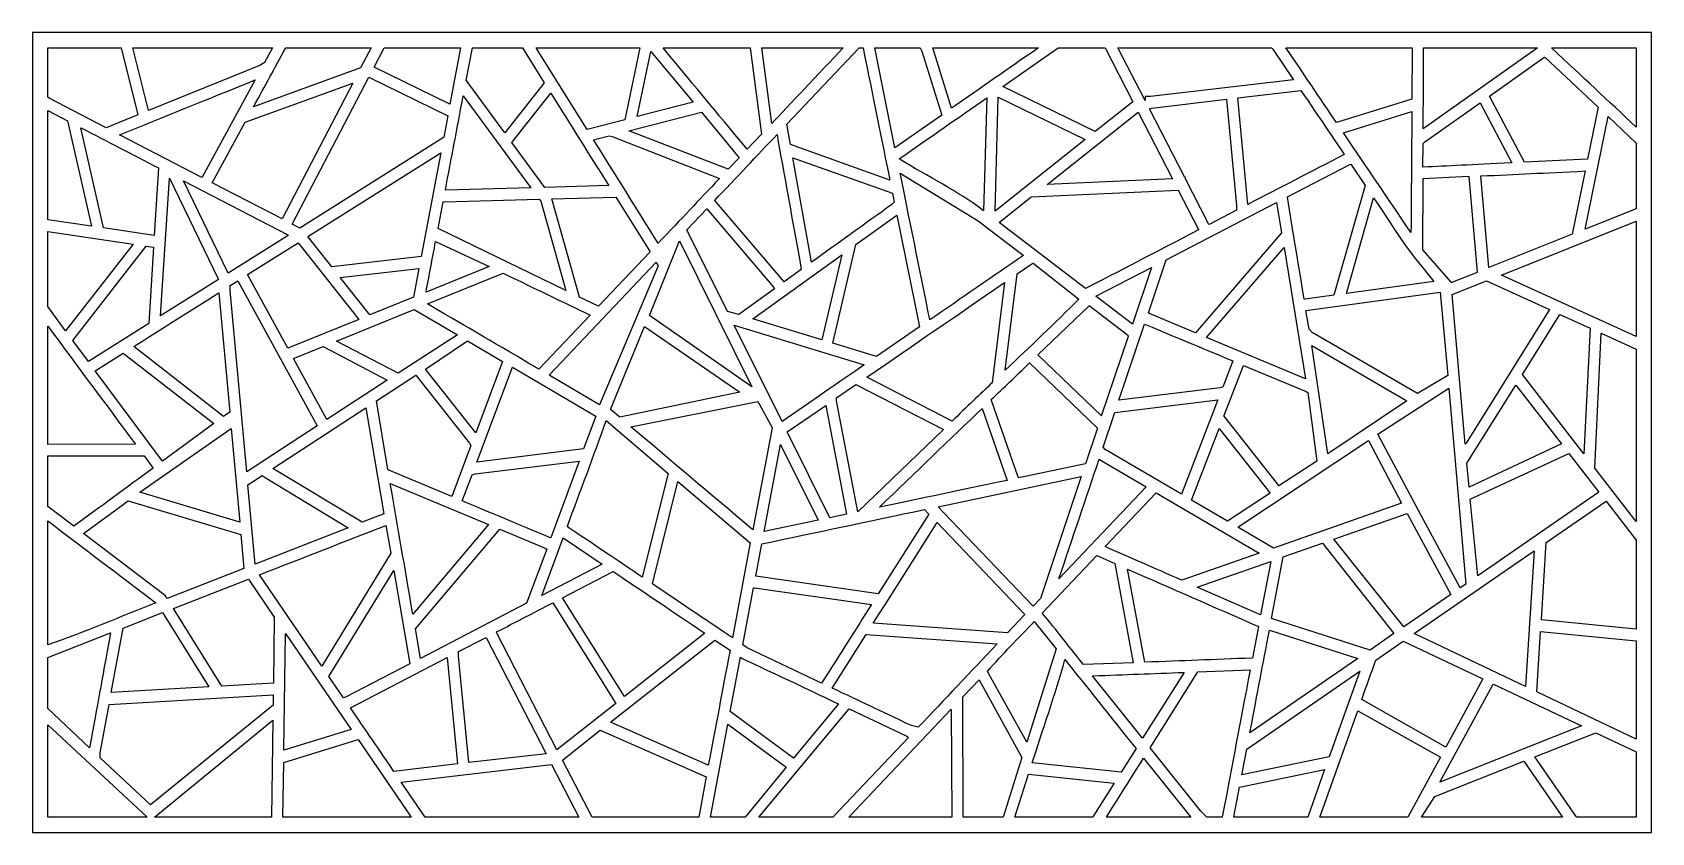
# Model space of a CAD drawing. Header units: centimetres. Extents: x -1.98 to 1.98, y -0.98 to 0.98.
import ezdxf

# ---------------------------------------------------------------- set-up
doc = ezdxf.new("R2010")
doc.units = ezdxf.units.CM
doc.header["$MEASUREMENT"] = 0
doc.layers.add('Layer 1', color=7, linetype='Continuous')

msp = doc.modelspace()

# ---------------------------------------------------------------- linework, layer by layer
at = {"layer": 'Layer 1', "color": 17}
for points, knots in [([(-1.97856, -0.97792), (-1.97856, -0.97792), (-1.97856, 0.97793), (-1.97856, 0.97793), (-1.97856, 0.97793), (-0.67639, 0.97793), (0.61978, 0.97793), (1.97856, 0.97793), (1.97856, 0.97793), (1.97856, 0.31063), (1.97856, -0.29981), (1.97856, -0.97792), (1.97856, -0.97792), (0.67481, -0.97792), (-0.64238, -0.97792), (-1.97856, -0.97792)], [0, 0, 0, 0, 0.2, 0.2, 0.2, 0.2, 0.4, 0.4, 0.4, 0.4, 0.6, 0.6, 0.6, 0.6, 1, 1, 1, 1]), ([(-1.94119, 0.81925), (-1.94119, 0.81925), (-1.93757, 0.81681), (-1.93757, 0.81681), (-1.93757, 0.81681), (-1.93757, 0.81681), (-1.79862, 0.74485), (-1.79862, 0.74485), (-1.79862, 0.74485), (-1.79862, 0.74485), (-1.72121, 0.77616), (-1.72121, 0.77616), (-1.72121, 0.77616), (-1.72121, 0.77616), (-1.76157, 0.94013), (-1.76157, 0.94013), (-1.76157, 0.94013), (-1.76157, 0.94013), (-1.94119, 0.94013), (-1.94119, 0.94013), (-1.94119, 0.94013), (-1.94119, 0.94013), (-1.94119, 0.81925), (-1.94119, 0.81925)], [0, 0, 0, 0, 0.1428571, 0.1428571, 0.1428571, 0.1428571, 0.2857143, 0.2857143, 0.2857143, 0.2857143, 0.4285714, 0.4285714, 0.4285714, 0.4285714, 0.5714286, 0.5714286, 0.5714286, 0.5714286, 0.7142857, 0.7142857, 0.7142857, 0.7142857, 1, 1, 1, 1]), ([(-1.73284, 0.94013), (-1.73284, 0.94013), (-1.69494, 0.78679), (-1.69494, 0.78679), (-1.69494, 0.78679), (-1.69494, 0.78679), (-1.42113, 0.89754), (-1.42113, 0.89754), (-1.42113, 0.89754), (-1.42113, 0.89754), (-1.41278, 0.90317), (-1.41278, 0.90317), (-1.41278, 0.90317), (-1.41278, 0.90317), (-1.41203, 0.90242), (-1.41203, 0.90242), (-1.41203, 0.90242), (-1.41203, 0.90242), (-1.39152, 0.94013), (-1.39152, 0.94013), (-1.39152, 0.94013), (-1.39152, 0.94013), (-1.73284, 0.94013), (-1.73284, 0.94013)], [0, 0, 0, 0, 0.1428571, 0.1428571, 0.1428571, 0.1428571, 0.2857143, 0.2857143, 0.2857143, 0.2857143, 0.4285714, 0.4285714, 0.4285714, 0.4285714, 0.5714286, 0.5714286, 0.5714286, 0.5714286, 0.7142857, 0.7142857, 0.7142857, 0.7142857, 1, 1, 1, 1]), ([(-1.35953, 0.94013), (-1.38785, 0.88806), (-1.40775, 0.85147), (-1.43779, 0.79624), (-1.43779, 0.79624), (-1.43779, 0.79624), (-1.17634, 0.89119), (-1.17634, 0.89119), (-1.17634, 0.89119), (-1.17634, 0.89119), (-1.15087, 0.94013), (-1.15087, 0.94013), (-1.15087, 0.94013), (-1.15087, 0.94013), (-1.35953, 0.94013), (-1.35953, 0.94013)], [0, 0, 0, 0, 0.2, 0.2, 0.2, 0.2, 0.4, 0.4, 0.4, 0.4, 0.6, 0.6, 0.6, 0.6, 1, 1, 1, 1]), ([(-1.1192, 0.94013), (-1.1192, 0.94013), (-1.14363, 0.89318), (-1.14363, 0.89318), (-1.14363, 0.89318), (-1.14363, 0.89318), (-0.958, 0.80261), (-0.958, 0.80261), (-0.958, 0.80261), (-0.958, 0.80261), (-0.93192, 0.94013), (-0.93192, 0.94013), (-0.93192, 0.94013), (-1.03793, 0.94013), (-1.08456, 0.94013), (-1.1192, 0.94013)], [0, 0, 0, 0, 0.2, 0.2, 0.2, 0.2, 0.4, 0.4, 0.4, 0.4, 0.6, 0.6, 0.6, 0.6, 1, 1, 1, 1]), ([(-0.90338, 0.94013), (-0.90338, 0.94013), (-0.91842, 0.86081), (-0.91842, 0.86081), (-0.91842, 0.86081), (-0.91842, 0.86081), (-0.82424, 0.73254), (-0.82424, 0.73254), (-0.82424, 0.73254), (-0.82424, 0.73254), (-0.7275, 0.85481), (-0.7275, 0.85481), (-0.7275, 0.85481), (-0.7275, 0.85481), (-0.78067, 0.94013), (-0.78067, 0.94013), (-0.78067, 0.94013), (-0.78067, 0.94013), (-0.90338, 0.94013), (-0.90338, 0.94013)], [0, 0, 0, 0, 0.1666667, 0.1666667, 0.1666667, 0.1666667, 0.3333333, 0.3333333, 0.3333333, 0.3333333, 0.5, 0.5, 0.5, 0.5, 0.6666667, 0.6666667, 0.6666667, 0.6666667, 1, 1, 1, 1]), ([(-0.74749, 0.94013), (-0.74749, 0.94013), (-0.74668, 0.9385), (-0.74668, 0.9385), (-0.74668, 0.9385), (-0.74668, 0.9385), (-0.62293, 0.74065), (-0.62293, 0.74065), (-0.62293, 0.74065), (-0.62293, 0.74065), (-0.53087, 0.7643), (-0.53087, 0.7643), (-0.53087, 0.7643), (-0.53087, 0.7643), (-0.49415, 0.94013), (-0.49415, 0.94013), (-0.49415, 0.94013), (-0.49415, 0.94013), (-0.74749, 0.94013), (-0.74749, 0.94013)], [0, 0, 0, 0, 0.1666667, 0.1666667, 0.1666667, 0.1666667, 0.3333333, 0.3333333, 0.3333333, 0.3333333, 0.5, 0.5, 0.5, 0.5, 0.6666667, 0.6666667, 0.6666667, 0.6666667, 1, 1, 1, 1]), ([(-0.36365, 0.80728), (-0.36365, 0.80728), (-0.46693, 0.9311), (-0.46693, 0.9311), (-0.46693, 0.9311), (-0.46693, 0.9311), (-0.50058, 0.77209), (-0.50058, 0.77209), (-0.50058, 0.77209), (-0.50058, 0.77209), (-0.36365, 0.80728), (-0.36365, 0.80728)], [0, 0, 0, 0, 0.25, 0.25, 0.25, 0.25, 0.5, 0.5, 0.5, 0.5, 1, 1, 1, 1]), ([(-0.43726, 0.94013), (-0.34448, 0.82828), (-0.31836, 0.79679), (-0.23166, 0.69226), (-0.23166, 0.69226), (-0.23166, 0.69226), (-0.19659, 0.72928), (-0.19659, 0.72928), (-0.19659, 0.72928), (-0.19659, 0.72928), (-0.22457, 0.94013), (-0.22457, 0.94013), (-0.22457, 0.94013), (-0.22457, 0.94013), (-0.43726, 0.94013), (-0.43726, 0.94013)], [0, 0, 0, 0, 0.2, 0.2, 0.2, 0.2, 0.4, 0.4, 0.4, 0.4, 0.6, 0.6, 0.6, 0.6, 1, 1, 1, 1]), ([(-0.19606, 0.94013), (-0.19606, 0.94013), (-0.17165, 0.75561), (-0.17165, 0.75561), (-0.17165, 0.75561), (-0.13025, 0.79931), (-0.05821, 0.87536), (0.00315, 0.94013), (0.00315, 0.94013), (0.00315, 0.94013), (-0.19606, 0.94013), (-0.19606, 0.94013)], [0, 0, 0, 0, 0.25, 0.25, 0.25, 0.25, 0.5, 0.5, 0.5, 0.5, 1, 1, 1, 1]), ([(0.04175, 0.94013), (0.04175, 0.94013), (-0.13487, 0.75345), (-0.13487, 0.75345), (-0.13487, 0.75345), (-0.13487, 0.75345), (-0.12592, 0.70368), (-0.12592, 0.70368), (-0.12592, 0.70368), (-0.12592, 0.70368), (0.1169, 0.61702), (0.1169, 0.61702), (0.1169, 0.61702), (0.09766, 0.71194), (0.07595, 0.81904), (0.05139, 0.94013), (0.05139, 0.94013), (0.05139, 0.94013), (0.04175, 0.94013), (0.04175, 0.94013)], [0, 0, 0, 0, 0.1666667, 0.1666667, 0.1666667, 0.1666667, 0.3333333, 0.3333333, 0.3333333, 0.3333333, 0.5, 0.5, 0.5, 0.5, 0.6666667, 0.6666667, 0.6666667, 0.6666667, 1, 1, 1, 1]), ([(0.08001, 0.94013), (0.08001, 0.94013), (0.12949, 0.6961), (0.12949, 0.6961), (0.12949, 0.6961), (0.12949, 0.6961), (0.2438, 0.77573), (0.2438, 0.77573), (0.2438, 0.77573), (0.2438, 0.77573), (0.1951, 0.93168), (0.1951, 0.93168), (0.1951, 0.93168), (0.1951, 0.93168), (0.19092, 0.94013), (0.19092, 0.94013), (0.19092, 0.94013), (0.19092, 0.94013), (0.08001, 0.94013), (0.08001, 0.94013)], [0, 0, 0, 0, 0.1666667, 0.1666667, 0.1666667, 0.1666667, 0.3333333, 0.3333333, 0.3333333, 0.3333333, 0.5, 0.5, 0.5, 0.5, 0.6666667, 0.6666667, 0.6666667, 0.6666667, 1, 1, 1, 1]), ([(0.22186, 0.94013), (0.22186, 0.94013), (0.26795, 0.79255), (0.26795, 0.79255), (0.26795, 0.79255), (0.34488, 0.84614), (0.40016, 0.88465), (0.47981, 0.94013), (0.47981, 0.94013), (0.47981, 0.94013), (0.22186, 0.94013), (0.22186, 0.94013)], [0, 0, 0, 0, 0.25, 0.25, 0.25, 0.25, 0.5, 0.5, 0.5, 0.5, 1, 1, 1, 1]), ([(0.52814, 0.94013), (0.52814, 0.94013), (0.39327, 0.84543), (0.39327, 0.84543), (0.39327, 0.84543), (0.39327, 0.84543), (0.61869, 0.73538), (0.61869, 0.73538), (0.61869, 0.73538), (0.61869, 0.73538), (0.71073, 0.80843), (0.71073, 0.80843), (0.71073, 0.80843), (0.71073, 0.80843), (0.6432, 0.94013), (0.6432, 0.94013), (0.6432, 0.94013), (0.6432, 0.94013), (0.52814, 0.94013), (0.52814, 0.94013)], [0, 0, 0, 0, 0.1666667, 0.1666667, 0.1666667, 0.1666667, 0.3333333, 0.3333333, 0.3333333, 0.3333333, 0.5, 0.5, 0.5, 0.5, 0.6666667, 0.6666667, 0.6666667, 0.6666667, 1, 1, 1, 1]), ([(0.67437, 0.94013), (0.67437, 0.94013), (0.74099, 0.81105), (0.74099, 0.81105), (0.74099, 0.81105), (0.74099, 0.81105), (0.74099, 0.82115), (0.74099, 0.82115), (0.74099, 0.82115), (0.74099, 0.82115), (0.75419, 0.82115), (0.75419, 0.82115), (0.75419, 0.82115), (0.75419, 0.82115), (1.1037, 0.86225), (1.1037, 0.86225), (1.1037, 0.86225), (1.1037, 0.86225), (1.05326, 0.9368), (1.05326, 0.9368), (1.05326, 0.9368), (1.05326, 0.9368), (1.04996, 0.94013), (1.04996, 0.94013), (1.04996, 0.94013), (1.04996, 0.94013), (0.67437, 0.94013), (0.67437, 0.94013)], [0, 0, 0, 0, 0.125, 0.125, 0.125, 0.125, 0.25, 0.25, 0.25, 0.25, 0.375, 0.375, 0.375, 0.375, 0.5, 0.5, 0.5, 0.5, 0.625, 0.625, 0.625, 0.625, 0.75, 0.75, 0.75, 0.75, 1, 1, 1, 1]), ([(1.39343, 0.94013), (1.39343, 0.94013), (1.08497, 0.94013), (1.08497, 0.94013), (1.08497, 0.94013), (1.12736, 0.87748), (1.16486, 0.82206), (1.20869, 0.75728), (1.20869, 0.75728), (1.20869, 0.75728), (1.39282, 0.81456), (1.39282, 0.81456), (1.39282, 0.81456), (1.39282, 0.81456), (1.39343, 0.94013), (1.39343, 0.94013)], [0, 0, 0, 0, 0.2, 0.2, 0.2, 0.2, 0.4, 0.4, 0.4, 0.4, 0.6, 0.6, 0.6, 0.6, 1, 1, 1, 1]), ([(1.42146, 0.94013), (1.42095, 0.86683), (1.42081, 0.80947), (1.42034, 0.74217), (1.42034, 0.74217), (1.42034, 0.74217), (1.69897, 0.93942), (1.69897, 0.93942), (1.69897, 0.93942), (1.69897, 0.93942), (1.69967, 0.94013), (1.69967, 0.94013), (1.69967, 0.94013), (1.69967, 0.94013), (1.42146, 0.94013), (1.42146, 0.94013)], [0, 0, 0, 0, 0.2, 0.2, 0.2, 0.2, 0.4, 0.4, 0.4, 0.4, 0.6, 0.6, 0.6, 0.6, 1, 1, 1, 1]), ([(1.8481, 0.79477), (1.8481, 0.79477), (1.71721, 0.91733), (1.71721, 0.91733), (1.71721, 0.91733), (1.71721, 0.91733), (1.71521, 0.91632), (1.71521, 0.91632), (1.71521, 0.91632), (1.71521, 0.91632), (1.58257, 0.82241), (1.58257, 0.82241), (1.58257, 0.82241), (1.58257, 0.82241), (1.66767, 0.66042), (1.66767, 0.66042), (1.66767, 0.66042), (1.66767, 0.66042), (1.82213, 0.66782), (1.82213, 0.66782), (1.82213, 0.66782), (1.82213, 0.66782), (1.8481, 0.79477), (1.8481, 0.79477)], [0, 0, 0, 0, 0.1428571, 0.1428571, 0.1428571, 0.1428571, 0.2857143, 0.2857143, 0.2857143, 0.2857143, 0.4285714, 0.4285714, 0.4285714, 0.4285714, 0.5714286, 0.5714286, 0.5714286, 0.5714286, 0.7142857, 0.7142857, 0.7142857, 0.7142857, 1, 1, 1, 1]), ([(1.73411, 0.94013), (1.81307, 0.8662), (1.87007, 0.81284), (1.94119, 0.74625), (1.94119, 0.74625), (1.94119, 0.74625), (1.94119, 0.94013), (1.94119, 0.94013), (1.94119, 0.94013), (1.94119, 0.94013), (1.73411, 0.94013), (1.73411, 0.94013)], [0, 0, 0, 0, 0.25, 0.25, 0.25, 0.25, 0.5, 0.5, 0.5, 0.5, 1, 1, 1, 1]), ([(-1.56419, 0.62344), (-1.56419, 0.62344), (-1.56326, 0.62439), (-1.56326, 0.62439), (-1.56326, 0.62439), (-1.56326, 0.62439), (-1.43416, 0.86174), (-1.43416, 0.86174), (-1.43416, 0.86174), (-1.55764, 0.8118), (-1.65558, 0.77218), (-1.76553, 0.72771), (-1.76553, 0.72771), (-1.76553, 0.72771), (-1.56419, 0.62344), (-1.56419, 0.62344)], [0, 0, 0, 0, 0.2, 0.2, 0.2, 0.2, 0.4, 0.4, 0.4, 0.4, 0.6, 0.6, 0.6, 0.6, 1, 1, 1, 1]), ([(-1.4582, 0.75871), (-1.4582, 0.75871), (-1.53884, 0.61031), (-1.53884, 0.61031), (-1.53884, 0.61031), (-1.53884, 0.61031), (-1.36841, 0.52205), (-1.36841, 0.52205), (-1.36841, 0.52205), (-1.36841, 0.52205), (-1.19566, 0.85405), (-1.19566, 0.85405), (-1.19566, 0.85405), (-1.19566, 0.85405), (-1.4582, 0.75871), (-1.4582, 0.75871)], [0, 0, 0, 0, 0.2, 0.2, 0.2, 0.2, 0.4, 0.4, 0.4, 0.4, 0.6, 0.6, 0.6, 0.6, 1, 1, 1, 1]), ([(-0.9733, 0.72194), (-0.9733, 0.72194), (-0.96347, 0.77381), (-0.96347, 0.77381), (-0.96347, 0.77381), (-0.96347, 0.77381), (-1.15669, 0.86807), (-1.15669, 0.86807), (-1.15669, 0.86807), (-1.15669, 0.86807), (-1.34346, 0.50913), (-1.34346, 0.50913), (-1.34346, 0.50913), (-1.34346, 0.50913), (-1.32512, 0.49963), (-1.32512, 0.49963), (-1.32512, 0.49963), (-1.32512, 0.49963), (-0.9742, 0.72103), (-0.9742, 0.72103), (-0.9742, 0.72103), (-0.9742, 0.72103), (-0.9733, 0.72194), (-0.9733, 0.72194)], [0, 0, 0, 0, 0.1428571, 0.1428571, 0.1428571, 0.1428571, 0.2857143, 0.2857143, 0.2857143, 0.2857143, 0.4285714, 0.4285714, 0.4285714, 0.4285714, 0.5714286, 0.5714286, 0.5714286, 0.5714286, 0.7142857, 0.7142857, 0.7142857, 0.7142857, 1, 1, 1, 1]), ([(0.99208, 0.55761), (1.06935, 0.59768), (1.14235, 0.63554), (1.2273, 0.67959), (1.2273, 0.67959), (1.18955, 0.73538), (1.17142, 0.76217), (1.12159, 0.83582), (1.12159, 0.83582), (1.12159, 0.83582), (0.9672, 0.81766), (0.9672, 0.81766), (0.9672, 0.81766), (0.9672, 0.81766), (0.99208, 0.55761), (0.99208, 0.55761)], [0, 0, 0, 0, 0.2, 0.2, 0.2, 0.2, 0.4, 0.4, 0.4, 0.4, 0.6, 0.6, 0.6, 0.6, 1, 1, 1, 1]), ([(-0.92559, 0.82302), (-0.94091, 0.74223), (-0.95424, 0.67196), (-0.96938, 0.59212), (-0.96938, 0.59212), (-0.96938, 0.59212), (-0.76034, 0.59797), (-0.76034, 0.59797), (-0.76034, 0.59797), (-0.76034, 0.59797), (-0.92559, 0.82302), (-0.92559, 0.82302)], [0, 0, 0, 0, 0.25, 0.25, 0.25, 0.25, 0.5, 0.5, 0.5, 0.5, 1, 1, 1, 1]), ([(-0.57019, 0.60329), (-0.61816, 0.67998), (-0.66303, 0.75173), (-0.71165, 0.82947), (-0.71165, 0.82947), (-0.71165, 0.82947), (-0.80696, 0.709), (-0.80696, 0.709), (-0.80696, 0.709), (-0.80696, 0.709), (-0.72613, 0.59892), (-0.72613, 0.59892), (-0.72613, 0.59892), (-0.72613, 0.59892), (-0.57019, 0.60329), (-0.57019, 0.60329)], [0, 0, 0, 0, 0.2, 0.2, 0.2, 0.2, 0.4, 0.4, 0.4, 0.4, 0.6, 0.6, 0.6, 0.6, 1, 1, 1, 1]), ([(0.34606, 0.54218), (0.34606, 0.54218), (0.35395, 0.81804), (0.35395, 0.81804), (0.35395, 0.81804), (0.28004, 0.76655), (0.22031, 0.72494), (0.13948, 0.66863), (0.13948, 0.66863), (0.21117, 0.62463), (0.28399, 0.58961), (0.34606, 0.54218)], [0, 0, 0, 0, 0.25, 0.25, 0.25, 0.25, 0.5, 0.5, 0.5, 0.5, 1, 1, 1, 1]), ([(0.37408, 0.54125), (0.37408, 0.54125), (0.59413, 0.7159), (0.59413, 0.7159), (0.59413, 0.7159), (0.59413, 0.7159), (0.38203, 0.81944), (0.38203, 0.81944), (0.38203, 0.81944), (0.38203, 0.81944), (0.37408, 0.54125), (0.37408, 0.54125)], [0, 0, 0, 0, 0.25, 0.25, 0.25, 0.25, 0.5, 0.5, 0.5, 0.5, 1, 1, 1, 1]), ([(0.89716, 0.50839), (0.89716, 0.50839), (0.96422, 0.54316), (0.96422, 0.54316), (0.96422, 0.54316), (0.96422, 0.54316), (0.96422, 0.55452), (0.96422, 0.55452), (0.96422, 0.55452), (0.96422, 0.55452), (0.93935, 0.81439), (0.93935, 0.81439), (0.93935, 0.81439), (0.93935, 0.81439), (0.75752, 0.79301), (0.75752, 0.79301), (0.75752, 0.79301), (0.75752, 0.79301), (0.75111, 0.79139), (0.75111, 0.79139), (0.75111, 0.79139), (0.75111, 0.79139), (0.83696, 0.62472), (0.83696, 0.62472), (0.83696, 0.62472), (0.83696, 0.62472), (0.83857, 0.62513), (0.83857, 0.62513), (0.83857, 0.62513), (0.83857, 0.62513), (0.83857, 0.62158), (0.83857, 0.62158), (0.83857, 0.62158), (0.83857, 0.62158), (0.89587, 0.51034), (0.89587, 0.51034), (0.89587, 0.51034), (0.89587, 0.51034), (0.89716, 0.50839), (0.89716, 0.50839)], [0, 0, 0, 0, 0.0909091, 0.0909091, 0.0909091, 0.0909091, 0.1818182, 0.1818182, 0.1818182, 0.1818182, 0.2727273, 0.2727273, 0.2727273, 0.2727273, 0.3636364, 0.3636364, 0.3636364, 0.3636364, 0.4545455, 0.4545455, 0.4545455, 0.4545455, 0.5454545, 0.5454545, 0.5454545, 0.5454545, 0.6363636, 0.6363636, 0.6363636, 0.6363636, 0.7272727, 0.7272727, 0.7272727, 0.7272727, 0.8181818, 0.8181818, 0.8181818, 0.8181818, 1, 1, 1, 1]), ([(1.55943, 0.80603), (1.55943, 0.80603), (1.4242, 0.7103), (1.4242, 0.7103), (1.4242, 0.7103), (1.4242, 0.7103), (1.42008, 0.70614), (1.42008, 0.70614), (1.42008, 0.70614), (1.42008, 0.70614), (1.41968, 0.64853), (1.41968, 0.64853), (1.41968, 0.64853), (1.48202, 0.65151), (1.53718, 0.65416), (1.63671, 0.65893), (1.63671, 0.65893), (1.63671, 0.65893), (1.55943, 0.80603), (1.55943, 0.80603)], [0, 0, 0, 0, 0.1666667, 0.1666667, 0.1666667, 0.1666667, 0.3333333, 0.3333333, 0.3333333, 0.3333333, 0.5, 0.5, 0.5, 0.5, 0.6666667, 0.6666667, 0.6666667, 0.6666667, 1, 1, 1, 1]), ([(-1.94119, 0.5199), (-1.94119, 0.5199), (-1.83436, 0.5043), (-1.83436, 0.5043), (-1.83436, 0.5043), (-1.83436, 0.5043), (-1.89307, 0.76192), (-1.89307, 0.76192), (-1.89307, 0.76192), (-1.89307, 0.76192), (-1.94119, 0.78683), (-1.94119, 0.78683), (-1.94119, 0.78683), (-1.94119, 0.78683), (-1.94119, 0.5199), (-1.94119, 0.5199)], [0, 0, 0, 0, 0.2, 0.2, 0.2, 0.2, 0.4, 0.4, 0.4, 0.4, 0.6, 0.6, 0.6, 0.6, 1, 1, 1, 1]), ([(-0.27797, 0.64337), (-0.27797, 0.64337), (-0.25117, 0.67166), (-0.25117, 0.67166), (-0.25117, 0.67166), (-0.25117, 0.67166), (-0.34365, 0.78317), (-0.34365, 0.78317), (-0.34365, 0.78317), (-0.34365, 0.78317), (-0.52061, 0.73762), (-0.52061, 0.73762), (-0.52061, 0.73762), (-0.52061, 0.73762), (-0.27797, 0.64337), (-0.27797, 0.64337)], [0, 0, 0, 0, 0.2, 0.2, 0.2, 0.2, 0.4, 0.4, 0.4, 0.4, 0.6, 0.6, 0.6, 0.6, 1, 1, 1, 1]), ([(0.80759, 0.62038), (0.80759, 0.62038), (0.7239, 0.78285), (0.7239, 0.78285), (0.7239, 0.78285), (0.7239, 0.78285), (0.50124, 0.60613), (0.50124, 0.60613), (0.50124, 0.60613), (0.50124, 0.60613), (0.80759, 0.62038), (0.80759, 0.62038)], [0, 0, 0, 0, 0.25, 0.25, 0.25, 0.25, 0.5, 0.5, 0.5, 0.5, 1, 1, 1, 1]), ([(1.39261, 0.78484), (1.39261, 0.78484), (1.22527, 0.73278), (1.22527, 0.73278), (1.22527, 0.73278), (1.29168, 0.63463), (1.32266, 0.58885), (1.39051, 0.48856), (1.39051, 0.48856), (1.39122, 0.58777), (1.39191, 0.68649), (1.39261, 0.78484)], [0, 0, 0, 0, 0.25, 0.25, 0.25, 0.25, 0.5, 0.5, 0.5, 0.5, 1, 1, 1, 1]), ([(1.94119, 0.7072), (1.94119, 0.7072), (1.87213, 0.77228), (1.87213, 0.77228), (1.87213, 0.77228), (1.87213, 0.77228), (1.81577, 0.49678), (1.81577, 0.49678), (1.81577, 0.49678), (1.81577, 0.49678), (1.94119, 0.54677), (1.94119, 0.54677), (1.94119, 0.54677), (1.94119, 0.54677), (1.94119, 0.7072), (1.94119, 0.7072)], [0, 0, 0, 0, 0.2, 0.2, 0.2, 0.2, 0.4, 0.4, 0.4, 0.4, 0.6, 0.6, 0.6, 0.6, 1, 1, 1, 1]), ([(-1.68078, 0.48136), (-1.68078, 0.48136), (-1.67035, 0.64657), (-1.67035, 0.64657), (-1.67035, 0.64657), (-1.73659, 0.68087), (-1.79605, 0.71167), (-1.86012, 0.74485), (-1.86012, 0.74485), (-1.86012, 0.74485), (-1.8046, 0.49985), (-1.8046, 0.49985), (-1.8046, 0.49985), (-1.8046, 0.49985), (-1.68078, 0.48136), (-1.68078, 0.48136)], [0, 0, 0, 0, 0.2, 0.2, 0.2, 0.2, 0.4, 0.4, 0.4, 0.4, 0.6, 0.6, 0.6, 0.6, 1, 1, 1, 1]), ([(-0.4491, 0.46272), (-0.39099, 0.52406), (-0.35195, 0.56527), (-0.29899, 0.62118), (-0.29899, 0.62118), (-0.29899, 0.62118), (-0.56174, 0.72337), (-0.56174, 0.72337), (-0.56174, 0.72337), (-0.56174, 0.72337), (-0.56911, 0.72523), (-0.56911, 0.72523), (-0.56911, 0.72523), (-0.56911, 0.72523), (-0.60717, 0.71545), (-0.60717, 0.71545), (-0.60717, 0.71545), (-0.55253, 0.62808), (-0.50519, 0.55239), (-0.4491, 0.46272)], [0, 0, 0, 0, 0.1666667, 0.1666667, 0.1666667, 0.1666667, 0.3333333, 0.3333333, 0.3333333, 0.3333333, 0.5, 0.5, 0.5, 0.5, 0.6666667, 0.6666667, 0.6666667, 0.6666667, 1, 1, 1, 1]), ([(-0.15882, 0.72818), (-0.20513, 0.67929), (-0.26142, 0.61986), (-0.31109, 0.56743), (-0.31109, 0.56743), (-0.31109, 0.56743), (-0.14551, 0.37283), (-0.14551, 0.37283), (-0.14551, 0.37283), (-0.14551, 0.37283), (-0.14098, 0.36825), (-0.14098, 0.36825), (-0.14098, 0.36825), (-0.14098, 0.36825), (-0.09943, 0.39813), (-0.09943, 0.39813), (-0.09943, 0.39813), (-0.12035, 0.51442), (-0.14251, 0.63754), (-0.15882, 0.72818)], [0, 0, 0, 0, 0.1666667, 0.1666667, 0.1666667, 0.1666667, 0.3333333, 0.3333333, 0.3333333, 0.3333333, 0.5, 0.5, 0.5, 0.5, 0.6666667, 0.6666667, 0.6666667, 0.6666667, 1, 1, 1, 1]), ([(-1.0286, 0.43039), (-1.0286, 0.43039), (-0.98057, 0.6836), (-0.98057, 0.6836), (-0.98057, 0.6836), (-0.98057, 0.6836), (-1.30533, 0.4787), (-1.30533, 0.4787), (-1.30533, 0.4787), (-1.30533, 0.4787), (-1.24681, 0.40473), (-1.24681, 0.40473), (-1.24681, 0.40473), (-1.24681, 0.40473), (-1.0286, 0.43039), (-1.0286, 0.43039)], [0, 0, 0, 0, 0.2, 0.2, 0.2, 0.2, 0.4, 0.4, 0.4, 0.4, 0.6, 0.6, 0.6, 0.6, 1, 1, 1, 1]), ([(0.1278, 0.56328), (0.1278, 0.56328), (0.12347, 0.58462), (0.12347, 0.58462), (0.12347, 0.58462), (0.12347, 0.58462), (-0.12014, 0.67156), (-0.12014, 0.67156), (-0.12014, 0.67156), (-0.12014, 0.67156), (-0.0742, 0.41627), (-0.0742, 0.41627), (-0.0742, 0.41627), (-0.00681, 0.46473), (0.05291, 0.50767), (0.12178, 0.5572), (0.12178, 0.5572), (0.12178, 0.5572), (0.1278, 0.56328), (0.1278, 0.56328)], [0, 0, 0, 0, 0.1666667, 0.1666667, 0.1666667, 0.1666667, 0.3333333, 0.3333333, 0.3333333, 0.3333333, 0.5, 0.5, 0.5, 0.5, 0.6666667, 0.6666667, 0.6666667, 0.6666667, 1, 1, 1, 1]), ([(0.44326, 0.4324), (0.44326, 0.4324), (0.33254, 0.51699), (0.33254, 0.51699), (0.33254, 0.51699), (0.33254, 0.51699), (0.1421, 0.63386), (0.1421, 0.63386), (0.1421, 0.63386), (0.16211, 0.53521), (0.19038, 0.39575), (0.21477, 0.27543), (0.21477, 0.27543), (0.2915, 0.32814), (0.36746, 0.38033), (0.44326, 0.4324)], [0, 0, 0, 0, 0.2, 0.2, 0.2, 0.2, 0.4, 0.4, 0.4, 0.4, 0.6, 0.6, 0.6, 0.6, 1, 1, 1, 1]), ([(1.24077, 0.65472), (1.24077, 0.65472), (1.08832, 0.57566), (1.08832, 0.57566), (1.08832, 0.57566), (1.10323, 0.48475), (1.10712, 0.46104), (1.12921, 0.32629), (1.12921, 0.32629), (1.12921, 0.32629), (1.13183, 0.32629), (1.13183, 0.32629), (1.13183, 0.32629), (1.13183, 0.32629), (1.20232, 0.33591), (1.20232, 0.33591), (1.20232, 0.33591), (1.20232, 0.33591), (1.27869, 0.60363), (1.27869, 0.60363), (1.27869, 0.60363), (1.27869, 0.60363), (1.24363, 0.65544), (1.24363, 0.65544), (1.24363, 0.65544), (1.24363, 0.65544), (1.24077, 0.65472), (1.24077, 0.65472)], [0, 0, 0, 0, 0.125, 0.125, 0.125, 0.125, 0.25, 0.25, 0.25, 0.25, 0.375, 0.375, 0.375, 0.375, 0.5, 0.5, 0.5, 0.5, 0.625, 0.625, 0.625, 0.625, 0.75, 0.75, 0.75, 0.75, 1, 1, 1, 1]), ([(1.7846, 0.48435), (1.7846, 0.48435), (1.81627, 0.63916), (1.81627, 0.63916), (1.81627, 0.63916), (1.71109, 0.63412), (1.65269, 0.63132), (1.56103, 0.62693), (1.56103, 0.62693), (1.56103, 0.62693), (1.58052, 0.403), (1.58052, 0.403), (1.58052, 0.403), (1.58052, 0.403), (1.7846, 0.48435), (1.7846, 0.48435)], [0, 0, 0, 0, 0.2, 0.2, 0.2, 0.2, 0.4, 0.4, 0.4, 0.4, 0.6, 0.6, 0.6, 0.6, 1, 1, 1, 1]), ([(-1.64384, 0.62162), (-1.64384, 0.62162), (-1.66508, 0.28514), (-1.66508, 0.28514), (-1.66508, 0.28514), (-1.66508, 0.28514), (-1.52406, 0.37412), (-1.52406, 0.37412), (-1.52406, 0.37412), (-1.52406, 0.37412), (-1.64384, 0.62162), (-1.64384, 0.62162)], [0, 0, 0, 0, 0.25, 0.25, 0.25, 0.25, 0.5, 0.5, 0.5, 0.5, 1, 1, 1, 1]), ([(-1.35324, 0.48188), (-1.35324, 0.48188), (-1.35418, 0.48283), (-1.35418, 0.48283), (-1.35418, 0.48283), (-1.35418, 0.48283), (-1.60943, 0.61502), (-1.60943, 0.61502), (-1.60943, 0.61502), (-1.60943, 0.61502), (-1.50007, 0.38925), (-1.50007, 0.38925), (-1.50007, 0.38925), (-1.50007, 0.38925), (-1.35324, 0.48188), (-1.35324, 0.48188)], [0, 0, 0, 0, 0.2, 0.2, 0.2, 0.2, 0.4, 0.4, 0.4, 0.4, 0.6, 0.6, 0.6, 0.6, 1, 1, 1, 1]), ([(1.53301, 0.62558), (1.53301, 0.62558), (1.55333, 0.39216), (1.55333, 0.39216), (1.55333, 0.39216), (1.55333, 0.39216), (1.48856, 0.36634), (1.48856, 0.36634), (1.48856, 0.36634), (1.48856, 0.36634), (1.41825, 0.44685), (1.41825, 0.44685), (1.41825, 0.44685), (1.41825, 0.44685), (1.41948, 0.62014), (1.41948, 0.62014), (1.41948, 0.62014), (1.41948, 0.62014), (1.53301, 0.62558), (1.53301, 0.62558)], [0, 0, 0, 0, 0.1666667, 0.1666667, 0.1666667, 0.1666667, 0.3333333, 0.3333333, 0.3333333, 0.3333333, 0.5, 0.5, 0.5, 0.5, 0.6666667, 0.6666667, 0.6666667, 0.6666667, 1, 1, 1, 1]), ([(-0.97489, 0.56369), (-0.97489, 0.56369), (-0.98713, 0.4982), (-0.98713, 0.4982), (-0.98713, 0.4982), (-0.98713, 0.4982), (-0.67485, 0.34691), (-0.67485, 0.34691), (-0.67485, 0.34691), (-0.67485, 0.34691), (-0.73623, 0.56513), (-0.73623, 0.56513), (-0.73623, 0.56513), (-0.73623, 0.56513), (-0.73994, 0.57018), (-0.73994, 0.57018), (-0.73994, 0.57018), (-0.73994, 0.57018), (-0.97257, 0.56367), (-0.97257, 0.56367), (-0.97257, 0.56367), (-0.97257, 0.56367), (-0.97489, 0.56369), (-0.97489, 0.56369)], [0, 0, 0, 0, 0.1428571, 0.1428571, 0.1428571, 0.1428571, 0.2857143, 0.2857143, 0.2857143, 0.2857143, 0.4285714, 0.4285714, 0.4285714, 0.4285714, 0.5714286, 0.5714286, 0.5714286, 0.5714286, 0.7142857, 0.7142857, 0.7142857, 0.7142857, 1, 1, 1, 1]), ([(-0.59521, 0.30847), (-0.59521, 0.30847), (-0.46908, 0.44163), (-0.46908, 0.44163), (-0.46908, 0.44163), (-0.46908, 0.44163), (-0.55276, 0.57542), (-0.55276, 0.57542), (-0.55276, 0.57542), (-0.55276, 0.57542), (-0.70876, 0.57105), (-0.70876, 0.57105), (-0.70876, 0.57105), (-0.70876, 0.57105), (-0.64113, 0.33063), (-0.64113, 0.33063), (-0.64113, 0.33063), (-0.64113, 0.33063), (-0.59521, 0.30847), (-0.59521, 0.30847)], [0, 0, 0, 0, 0.1666667, 0.1666667, 0.1666667, 0.1666667, 0.3333333, 0.3333333, 0.3333333, 0.3333333, 0.5, 0.5, 0.5, 0.5, 0.6666667, 0.6666667, 0.6666667, 0.6666667, 1, 1, 1, 1]), ([(0.59523, 0.35182), (0.70434, 0.4084), (0.77865, 0.44693), (0.87135, 0.495), (0.87135, 0.495), (0.87135, 0.495), (0.87059, 0.49805), (0.87059, 0.49805), (0.87059, 0.49805), (0.87059, 0.49805), (0.82186, 0.59267), (0.82186, 0.59267), (0.82186, 0.59267), (0.82186, 0.59267), (0.46244, 0.57592), (0.46244, 0.57592), (0.46244, 0.57592), (0.46244, 0.57592), (0.38407, 0.51314), (0.38407, 0.51314), (0.38407, 0.51314), (0.38407, 0.51314), (0.59523, 0.35182), (0.59523, 0.35182)], [0, 0, 0, 0, 0.1428571, 0.1428571, 0.1428571, 0.1428571, 0.2857143, 0.2857143, 0.2857143, 0.2857143, 0.4285714, 0.4285714, 0.4285714, 0.4285714, 0.5714286, 0.5714286, 0.5714286, 0.5714286, 0.7142857, 0.7142857, 0.7142857, 0.7142857, 1, 1, 1, 1]), ([(1.06213, 0.56208), (1.06213, 0.56208), (0.79229, 0.42215), (0.79229, 0.42215), (0.79229, 0.42215), (0.79229, 0.42215), (0.7488, 0.29281), (0.7488, 0.29281), (0.7488, 0.29281), (0.7488, 0.29281), (0.75304, 0.28995), (0.75304, 0.28995), (0.75304, 0.28995), (0.75304, 0.28995), (0.86385, 0.24367), (0.86385, 0.24367), (0.86385, 0.24367), (0.86385, 0.24367), (1.07424, 0.48824), (1.07424, 0.48824), (1.07424, 0.48824), (1.07424, 0.48824), (1.06213, 0.56208), (1.06213, 0.56208)], [0, 0, 0, 0, 0.1428571, 0.1428571, 0.1428571, 0.1428571, 0.2857143, 0.2857143, 0.2857143, 0.2857143, 0.4285714, 0.4285714, 0.4285714, 0.4285714, 0.5714286, 0.5714286, 0.5714286, 0.5714286, 0.7142857, 0.7142857, 0.7142857, 0.7142857, 1, 1, 1, 1]), ([(1.29921, 0.5733), (1.29921, 0.5733), (1.23268, 0.34006), (1.23268, 0.34006), (1.23268, 0.34006), (1.23268, 0.34006), (1.44664, 0.36928), (1.44664, 0.36928), (1.44664, 0.36928), (1.36685, 0.46425), (1.36039, 0.48288), (1.29921, 0.5733)], [0, 0, 0, 0, 0.25, 0.25, 0.25, 0.25, 0.5, 0.5, 0.5, 0.5, 1, 1, 1, 1]), ([(-0.33064, 0.54679), (-0.33064, 0.54679), (-0.37936, 0.49535), (-0.37936, 0.49535), (-0.37936, 0.49535), (-0.37936, 0.49535), (-0.27985, 0.29551), (-0.27985, 0.29551), (-0.27985, 0.29551), (-0.27985, 0.29551), (-0.2521, 0.28835), (-0.2521, 0.28835), (-0.2521, 0.28835), (-0.2521, 0.28835), (-0.16472, 0.35118), (-0.16472, 0.35118), (-0.16472, 0.35118), (-0.16472, 0.35118), (-0.16697, 0.3546), (-0.16697, 0.3546), (-0.16697, 0.3546), (-0.16697, 0.3546), (-0.33064, 0.54679), (-0.33064, 0.54679)], [0, 0, 0, 0, 0.1428571, 0.1428571, 0.1428571, 0.1428571, 0.2857143, 0.2857143, 0.2857143, 0.2857143, 0.4285714, 0.4285714, 0.4285714, 0.4285714, 0.5714286, 0.5714286, 0.5714286, 0.5714286, 0.7142857, 0.7142857, 0.7142857, 0.7142857, 1, 1, 1, 1]), ([(0.08438, 0.18584), (0.08438, 0.18584), (0.18966, 0.25817), (0.18966, 0.25817), (0.18966, 0.25817), (0.18966, 0.25817), (0.13426, 0.53139), (0.13426, 0.53139), (0.13426, 0.53139), (0.13426, 0.53139), (0.03375, 0.45911), (0.03375, 0.45911), (0.03375, 0.45911), (0.03375, 0.45911), (-0.022, 0.21825), (-0.022, 0.21825), (-0.022, 0.21825), (-0.022, 0.21825), (0.08438, 0.18584), (0.08438, 0.18584)], [0, 0, 0, 0, 0.1666667, 0.1666667, 0.1666667, 0.1666667, 0.3333333, 0.3333333, 0.3333333, 0.3333333, 0.5, 0.5, 0.5, 0.5, 0.6666667, 0.6666667, 0.6666667, 0.6666667, 1, 1, 1, 1]), ([(1.94119, 0.5163), (1.94119, 0.5163), (1.61139, 0.38483), (1.61139, 0.38483), (1.61139, 0.38483), (1.61139, 0.38483), (1.94119, 0.23459), (1.94119, 0.23459), (1.94119, 0.23459), (1.94119, 0.23459), (1.94119, 0.5163), (1.94119, 0.5163)], [0, 0, 0, 0, 0.25, 0.25, 0.25, 0.25, 0.5, 0.5, 0.5, 0.5, 1, 1, 1, 1]), ([(-1.94119, 0.49161), (-1.94119, 0.49161), (-1.94119, 0.30782), (-1.94119, 0.30782), (-1.94119, 0.30782), (-1.94119, 0.30782), (-1.89725, 0.24838), (-1.89725, 0.24838), (-1.89725, 0.24838), (-1.89725, 0.24838), (-1.73248, 0.46043), (-1.73248, 0.46043), (-1.73248, 0.46043), (-1.73248, 0.46043), (-1.94119, 0.49161), (-1.94119, 0.49161)], [0, 0, 0, 0, 0.2, 0.2, 0.2, 0.2, 0.4, 0.4, 0.4, 0.4, 0.6, 0.6, 0.6, 0.6, 1, 1, 1, 1]), ([(-1.87973, 0.22475), (-1.87973, 0.22475), (-1.84182, 0.17364), (-1.84182, 0.17364), (-1.84182, 0.17364), (-1.84182, 0.17364), (-1.69433, 0.26669), (-1.69433, 0.26669), (-1.69433, 0.26669), (-1.69433, 0.26669), (-1.68257, 0.45297), (-1.68257, 0.45297), (-1.68257, 0.45297), (-1.68257, 0.45297), (-1.70027, 0.45554), (-1.70027, 0.45554), (-1.70027, 0.45554), (-1.70027, 0.45554), (-1.87973, 0.22475), (-1.87973, 0.22475)], [0, 0, 0, 0, 0.1666667, 0.1666667, 0.1666667, 0.1666667, 0.3333333, 0.3333333, 0.3333333, 0.3333333, 0.5, 0.5, 0.5, 0.5, 0.6666667, 0.6666667, 0.6666667, 0.6666667, 1, 1, 1, 1]), ([(-1.45251, 0.38585), (-1.45251, 0.38585), (-1.35403, 0.20583), (-1.35403, 0.20583), (-1.35403, 0.20583), (-1.35403, 0.20583), (-1.18105, 0.27623), (-1.18105, 0.27623), (-1.18105, 0.27623), (-1.18105, 0.27623), (-1.32928, 0.4636), (-1.32928, 0.4636), (-1.32928, 0.4636), (-1.32928, 0.4636), (-1.45251, 0.38585), (-1.45251, 0.38585)], [0, 0, 0, 0, 0.2, 0.2, 0.2, 0.2, 0.4, 0.4, 0.4, 0.4, 0.6, 0.6, 0.6, 0.6, 1, 1, 1, 1]), ([(-1.0166, 0.34316), (-1.0166, 0.34316), (-0.86229, 0.40596), (-0.86229, 0.40596), (-0.86229, 0.40596), (-0.86229, 0.40596), (-0.99322, 0.46645), (-0.99322, 0.46645), (-0.99322, 0.46645), (-1.00122, 0.42427), (-1.00866, 0.38502), (-1.0166, 0.34316)], [0, 0, 0, 0, 0.25, 0.25, 0.25, 0.25, 0.5, 0.5, 0.5, 0.5, 1, 1, 1, 1]), ([(-0.22029, 0.11198), (-0.22029, 0.11198), (-0.39734, 0.46839), (-0.39734, 0.46839), (-0.39734, 0.46839), (-0.39734, 0.46839), (-0.47049, 0.28577), (-0.47049, 0.28577), (-0.47049, 0.28577), (-0.47049, 0.28577), (-0.22029, 0.11198), (-0.22029, 0.11198)], [0, 0, 0, 0, 0.25, 0.25, 0.25, 0.25, 0.5, 0.5, 0.5, 0.5, 1, 1, 1, 1]), ([(1.13277, 0.13135), (1.13277, 0.13135), (1.08019, 0.45197), (1.08019, 0.45197), (1.08019, 0.45197), (1.08019, 0.45197), (0.89118, 0.23225), (0.89118, 0.23225), (0.89118, 0.23225), (0.89118, 0.23225), (1.13277, 0.13135), (1.13277, 0.13135)], [0, 0, 0, 0, 0.25, 0.25, 0.25, 0.25, 0.5, 0.5, 0.5, 0.5, 1, 1, 1, 1]), ([(-1.15389, 0.28728), (-1.15389, 0.28728), (-1.04753, 0.33057), (-1.04753, 0.33057), (-1.04753, 0.33057), (-1.04753, 0.33057), (-1.03413, 0.4012), (-1.03413, 0.4012), (-1.03413, 0.4012), (-1.03413, 0.4012), (-1.22615, 0.37862), (-1.22615, 0.37862), (-1.22615, 0.37862), (-1.22615, 0.37862), (-1.15389, 0.28728), (-1.15389, 0.28728)], [0, 0, 0, 0, 0.2, 0.2, 0.2, 0.2, 0.4, 0.4, 0.4, 0.4, 0.6, 0.6, 0.6, 0.6, 1, 1, 1, 1]), ([(-0.44938, 0.4075), (-0.44938, 0.4075), (-0.45391, 0.41666), (-0.45391, 0.41666), (-0.45391, 0.41666), (-0.45391, 0.41666), (-0.71589, 0.1401), (-0.71589, 0.1401), (-0.71589, 0.1401), (-0.71589, 0.1401), (-0.5926, 0.06735), (-0.5926, 0.06735), (-0.5926, 0.06735), (-0.5926, 0.06735), (-0.44938, 0.4075), (-0.44938, 0.4075)], [0, 0, 0, 0, 0.2, 0.2, 0.2, 0.2, 0.4, 0.4, 0.4, 0.4, 0.6, 0.6, 0.6, 0.6, 1, 1, 1, 1]), ([(-0.00079, 0.43428), (-0.00079, 0.43428), (-0.21812, 0.278), (-0.21812, 0.278), (-0.21812, 0.278), (-0.21812, 0.278), (-0.04889, 0.22644), (-0.04889, 0.22644), (-0.04889, 0.22644), (-0.04889, 0.22644), (-0.00079, 0.43428), (-0.00079, 0.43428)], [0, 0, 0, 0, 0.25, 0.25, 0.25, 0.25, 0.5, 0.5, 0.5, 0.5, 1, 1, 1, 1]), ([(0.57887, 0.32622), (0.57887, 0.32622), (0.46725, 0.41407), (0.46725, 0.41407), (0.46725, 0.41407), (0.46725, 0.41407), (0.46422, 0.41253), (0.46422, 0.41253), (0.46422, 0.41253), (0.46422, 0.41253), (0.42799, 0.38745), (0.42799, 0.38745), (0.42799, 0.38745), (0.42799, 0.38745), (0.3989, 0.15211), (0.3989, 0.15211), (0.3989, 0.15211), (0.45901, 0.2099), (0.52046, 0.26674), (0.57887, 0.32622)], [0, 0, 0, 0, 0.1666667, 0.1666667, 0.1666667, 0.1666667, 0.3333333, 0.3333333, 0.3333333, 0.3333333, 0.5, 0.5, 0.5, 0.5, 0.6666667, 0.6666667, 0.6666667, 0.6666667, 1, 1, 1, 1]), ([(0.75643, 0.40356), (0.75643, 0.40356), (0.62006, 0.33284), (0.62006, 0.33284), (0.62006, 0.33284), (0.62006, 0.33284), (0.70964, 0.2644), (0.70964, 0.2644), (0.70964, 0.2644), (0.70964, 0.2644), (0.75643, 0.40356), (0.75643, 0.40356)], [0, 0, 0, 0, 0.25, 0.25, 0.25, 0.25, 0.5, 0.5, 0.5, 0.5, 1, 1, 1, 1]), ([(-1.45478, -0.09626), (-1.45478, -0.09626), (-1.28221, 0.01641), (-1.28221, 0.01641), (-1.28221, 0.01641), (-1.28221, 0.01641), (-1.38188, 0.19806), (-1.38188, 0.19806), (-1.38188, 0.19806), (-1.38188, 0.19806), (-1.38182, 0.19807), (-1.38182, 0.19807), (-1.38182, 0.19807), (-1.38182, 0.19807), (-1.47632, 0.37082), (-1.47632, 0.37082), (-1.47632, 0.37082), (-1.47632, 0.37082), (-1.49499, 0.35904), (-1.49499, 0.35904), (-1.49499, 0.35904), (-1.49499, 0.35904), (-1.49499, 0.3473), (-1.49499, 0.3473), (-1.49499, 0.3473), (-1.49499, 0.3473), (-1.45478, -0.09626), (-1.45478, -0.09626)], [0, 0, 0, 0, 0.125, 0.125, 0.125, 0.125, 0.25, 0.25, 0.25, 0.25, 0.375, 0.375, 0.375, 0.375, 0.5, 0.5, 0.5, 0.5, 0.625, 0.625, 0.625, 0.625, 0.75, 0.75, 0.75, 0.75, 1, 1, 1, 1]), ([(-0.82794, 0.38938), (-0.82794, 0.38938), (-1.01271, 0.31419), (-1.01271, 0.31419), (-1.01271, 0.31419), (-0.88461, 0.23905), (-0.89589, 0.24567), (-0.74084, 0.15473), (-0.74084, 0.15473), (-0.74084, 0.15473), (-0.61563, 0.28692), (-0.61563, 0.28692), (-0.61563, 0.28692), (-0.68301, 0.31944), (-0.75012, 0.35183), (-0.82794, 0.38938)], [0, 0, 0, 0, 0.2, 0.2, 0.2, 0.2, 0.4, 0.4, 0.4, 0.4, 0.6, 0.6, 0.6, 0.6, 1, 1, 1, 1]), ([(0.39715, 0.36645), (0.26887, 0.27832), (0.18662, 0.22182), (0.0605, 0.13517), (0.0605, 0.13517), (0.0605, 0.13517), (0.26952, 0.02771), (0.26952, 0.02771), (0.26952, 0.02771), (0.30225, 0.06093), (0.33953, 0.09503), (0.36684, 0.12128), (0.36684, 0.12128), (0.36684, 0.12128), (0.39715, 0.36645), (0.39715, 0.36645)], [0, 0, 0, 0, 0.2, 0.2, 0.2, 0.2, 0.4, 0.4, 0.4, 0.4, 0.6, 0.6, 0.6, 0.6, 1, 1, 1, 1]), ([(1.57499, 0.37033), (1.57499, 0.37033), (1.49114, 0.3369), (1.49114, 0.3369), (1.49114, 0.3369), (1.49114, 0.3369), (1.52316, -0.02842), (1.52316, -0.02842), (1.52316, -0.02842), (1.52316, -0.02842), (1.52528, -0.02627), (1.52528, -0.02627), (1.52528, -0.02627), (1.52528, -0.02627), (1.7287, 0.3003), (1.7287, 0.3003), (1.7287, 0.3003), (1.7287, 0.3003), (1.57499, 0.37033), (1.57499, 0.37033)], [0, 0, 0, 0, 0.1666667, 0.1666667, 0.1666667, 0.1666667, 0.3333333, 0.3333333, 0.3333333, 0.3333333, 0.5, 0.5, 0.5, 0.5, 0.6666667, 0.6666667, 0.6666667, 0.6666667, 1, 1, 1, 1]), ([(-1.51136, 0.03895), (-1.51136, 0.03895), (-1.49617, 0.05007), (-1.49617, 0.05007), (-1.49617, 0.05007), (-1.49617, 0.05007), (-1.52262, 0.34161), (-1.52262, 0.34161), (-1.52262, 0.34161), (-1.59517, 0.29584), (-1.66108, 0.25426), (-1.73099, 0.21015), (-1.73099, 0.21015), (-1.73099, 0.21015), (-1.51136, 0.03895), (-1.51136, 0.03895)], [0, 0, 0, 0, 0.2, 0.2, 0.2, 0.2, 0.4, 0.4, 0.4, 0.4, 0.6, 0.6, 0.6, 0.6, 1, 1, 1, 1]), ([(1.46185, 0.34266), (1.46185, 0.34266), (1.13389, 0.29778), (1.13389, 0.29778), (1.13389, 0.29778), (1.13389, 0.29778), (1.14135, 0.25231), (1.14135, 0.25231), (1.14135, 0.25231), (1.14135, 0.25231), (1.14894, 0.24464), (1.14894, 0.24464), (1.14894, 0.24464), (1.14894, 0.24464), (1.40655, 0.09534), (1.40655, 0.09534), (1.40655, 0.09534), (1.40655, 0.09534), (1.48036, 0.13903), (1.48036, 0.13903), (1.48036, 0.13903), (1.48036, 0.13903), (1.46185, 0.34266), (1.46185, 0.34266)], [0, 0, 0, 0, 0.1428571, 0.1428571, 0.1428571, 0.1428571, 0.2857143, 0.2857143, 0.2857143, 0.2857143, 0.4285714, 0.4285714, 0.4285714, 0.4285714, 0.5714286, 0.5714286, 0.5714286, 0.5714286, 0.7142857, 0.7142857, 0.7142857, 0.7142857, 1, 1, 1, 1]), ([(-1.0457, 0.30076), (-1.0457, 0.30076), (-1.23558, 0.22348), (-1.23558, 0.22348), (-1.23558, 0.22348), (-1.23558, 0.22348), (-1.08472, 0.14534), (-1.08472, 0.14534), (-1.08472, 0.14534), (-1.08472, 0.14534), (-0.94005, 0.2388), (-0.94005, 0.2388), (-0.94005, 0.2388), (-0.94005, 0.2388), (-1.0457, 0.30076), (-1.0457, 0.30076)], [0, 0, 0, 0, 0.2, 0.2, 0.2, 0.2, 0.4, 0.4, 0.4, 0.4, 0.6, 0.6, 0.6, 0.6, 1, 1, 1, 1]), ([(0.63436, 0.04051), (0.63436, 0.04051), (0.47888, 0.18989), (0.47888, 0.18989), (0.47888, 0.18989), (0.47888, 0.18989), (0.60373, 0.3098), (0.60373, 0.3098), (0.60373, 0.3098), (0.60373, 0.3098), (0.69427, 0.24062), (0.69427, 0.24062), (0.69427, 0.24062), (0.69427, 0.24062), (0.69977, 0.23505), (0.69977, 0.23505), (0.69977, 0.23505), (0.69977, 0.23505), (0.63436, 0.04051), (0.63436, 0.04051)], [0, 0, 0, 0, 0.1666667, 0.1666667, 0.1666667, 0.1666667, 0.3333333, 0.3333333, 0.3333333, 0.3333333, 0.5, 0.5, 0.5, 0.5, 0.6666667, 0.6666667, 0.6666667, 0.6666667, 1, 1, 1, 1]), ([(1.82808, 0.25503), (1.82808, 0.25503), (1.7545, 0.28855), (1.7545, 0.28855), (1.7545, 0.28855), (1.7545, 0.28855), (1.66292, 0.14152), (1.66292, 0.14152), (1.66292, 0.14152), (1.66292, 0.14152), (1.8129, -0.05199), (1.8129, -0.05199), (1.8129, -0.05199), (1.8129, -0.05199), (1.82808, 0.25503), (1.82808, 0.25503)], [0, 0, 0, 0, 0.2, 0.2, 0.2, 0.2, 0.4, 0.4, 0.4, 0.4, 0.6, 0.6, 0.6, 0.6, 1, 1, 1, 1]), ([(-1.94119, -0.02901), (-1.94119, -0.02901), (-1.72666, -0.02886), (-1.72666, -0.02886), (-1.72666, -0.02886), (-1.79902, 0.06869), (-1.86801, 0.16171), (-1.94032, 0.2592), (-1.94032, 0.2592), (-1.94032, 0.2592), (-1.94119, 0.26008), (-1.94119, 0.26008), (-1.94119, 0.26008), (-1.94119, 0.26008), (-1.94119, -0.02901), (-1.94119, -0.02901)], [0, 0, 0, 0, 0.2, 0.2, 0.2, 0.2, 0.4, 0.4, 0.4, 0.4, 0.6, 0.6, 0.6, 0.6, 1, 1, 1, 1]), ([(-0.48296, 0.25875), (-0.48296, 0.25875), (-0.56571, 0.05637), (-0.56571, 0.05637), (-0.56571, 0.05637), (-0.56571, 0.05637), (-0.5433, 0.0374), (-0.5433, 0.0374), (-0.5433, 0.0374), (-0.5433, 0.0374), (-0.25002, 0.09824), (-0.25002, 0.09824), (-0.25002, 0.09824), (-0.25002, 0.09824), (-0.48296, 0.25875), (-0.48296, 0.25875)], [0, 0, 0, 0, 0.2, 0.2, 0.2, 0.2, 0.4, 0.4, 0.4, 0.4, 0.6, 0.6, 0.6, 0.6, 1, 1, 1, 1]), ([(-0.14614, 0.02682), (-0.07657, 0.07492), (-0.00635, 0.12351), (0.05453, 0.16533), (0.05453, 0.16533), (0.05453, 0.16533), (-0.26334, 0.26209), (-0.26334, 0.26209), (-0.26334, 0.26209), (-0.26334, 0.26209), (-0.14614, 0.02682), (-0.14614, 0.02682)], [0, 0, 0, 0, 0.25, 0.25, 0.25, 0.25, 0.5, 0.5, 0.5, 0.5, 1, 1, 1, 1]), ([(0.73931, 0.26457), (0.73931, 0.26457), (0.67681, 0.07871), (0.67681, 0.07871), (0.67681, 0.07871), (0.67681, 0.07871), (0.92417, 0.10903), (0.92417, 0.10903), (0.92417, 0.10903), (0.92417, 0.10903), (0.93052, 0.11064), (0.93052, 0.11064), (0.93052, 0.11064), (0.93052, 0.11064), (0.95523, 0.17483), (0.95523, 0.17483), (0.95523, 0.17483), (0.85941, 0.21486), (0.83193, 0.22633), (0.74202, 0.26389), (0.74202, 0.26389), (0.74202, 0.26389), (0.73931, 0.26457), (0.73931, 0.26457)], [0, 0, 0, 0, 0.1428571, 0.1428571, 0.1428571, 0.1428571, 0.2857143, 0.2857143, 0.2857143, 0.2857143, 0.4285714, 0.4285714, 0.4285714, 0.4285714, 0.5714286, 0.5714286, 0.5714286, 0.5714286, 0.7142857, 0.7142857, 0.7142857, 0.7142857, 1, 1, 1, 1]), ([(1.94119, 0.2035), (1.94119, 0.2035), (1.85553, 0.24252), (1.85553, 0.24252), (1.85553, 0.24252), (1.85553, 0.24252), (1.84014, -0.08701), (1.84014, -0.08701), (1.84014, -0.08701), (1.84014, -0.08701), (1.94119, -0.21749), (1.94119, -0.21749), (1.94119, -0.21749), (1.94119, -0.21749), (1.94119, 0.2035), (1.94119, 0.2035)], [0, 0, 0, 0, 0.2, 0.2, 0.2, 0.2, 0.4, 0.4, 0.4, 0.4, 0.6, 0.6, 0.6, 0.6, 1, 1, 1, 1]), ([(-1.25861, 0.03181), (-1.25861, 0.03181), (-1.11121, 0.12806), (-1.11121, 0.12806), (-1.11121, 0.12806), (-1.11121, 0.12806), (-1.26819, 0.21021), (-1.26819, 0.21021), (-1.26819, 0.21021), (-1.26819, 0.21021), (-1.34036, 0.18084), (-1.34036, 0.18084), (-1.34036, 0.18084), (-1.34036, 0.18084), (-1.25861, 0.03181), (-1.25861, 0.03181)], [0, 0, 0, 0, 0.2, 0.2, 0.2, 0.2, 0.4, 0.4, 0.4, 0.4, 0.6, 0.6, 0.6, 0.6, 1, 1, 1, 1]), ([(-0.89524, -0.00072), (-0.89524, -0.00072), (-0.82945, 0.17393), (-0.82945, 0.17393), (-0.82945, 0.17393), (-0.82945, 0.17393), (-0.91496, 0.22408), (-0.91496, 0.22408), (-0.91496, 0.22408), (-0.91496, 0.22408), (-1.0182, 0.15516), (-1.0182, 0.15516), (-1.0182, 0.15516), (-1.0182, 0.15516), (-0.89524, -0.00072), (-0.89524, -0.00072)], [0, 0, 0, 0, 0.2, 0.2, 0.2, 0.2, 0.4, 0.4, 0.4, 0.4, 0.6, 0.6, 0.6, 0.6, 1, 1, 1, 1]), ([(1.18727, -0.05205), (1.18727, -0.05205), (1.38044, 0.07741), (1.38044, 0.07741), (1.38044, 0.07741), (1.38044, 0.07741), (1.14781, 0.2129), (1.14781, 0.2129), (1.14781, 0.2129), (1.14781, 0.2129), (1.18727, -0.05205), (1.18727, -0.05205)], [0, 0, 0, 0, 0.25, 0.25, 0.25, 0.25, 0.5, 0.5, 0.5, 0.5, 1, 1, 1, 1]), ([(-1.6606, -0.07038), (-1.6606, -0.07038), (-1.53503, 0.02161), (-1.53503, 0.02161), (-1.53503, 0.02161), (-1.53503, 0.02161), (-1.75637, 0.19414), (-1.75637, 0.19414), (-1.75637, 0.19414), (-1.75637, 0.19414), (-1.82494, 0.15088), (-1.82494, 0.15088), (-1.82494, 0.15088), (-1.82494, 0.15088), (-1.6606, -0.07038), (-1.6606, -0.07038)], [0, 0, 0, 0, 0.2, 0.2, 0.2, 0.2, 0.4, 0.4, 0.4, 0.4, 0.6, 0.6, 0.6, 0.6, 1, 1, 1, 1]), ([(-0.63134, -0.04031), (-0.63134, -0.04031), (-0.60167, 0.04017), (-0.60167, 0.04017), (-0.60167, 0.04017), (-0.60167, 0.04017), (-0.80488, 0.15952), (-0.80488, 0.15952), (-0.80488, 0.15952), (-0.80488, 0.15952), (-0.8922, -0.07228), (-0.8922, -0.07228), (-0.8922, -0.07228), (-0.8922, -0.07228), (-0.63134, -0.04031), (-0.63134, -0.04031)], [0, 0, 0, 0, 0.2, 0.2, 0.2, 0.2, 0.4, 0.4, 0.4, 0.4, 0.6, 0.6, 0.6, 0.6, 1, 1, 1, 1]), ([(0.59494, -0.07675), (0.59494, -0.07675), (0.62443, 0.01096), (0.62443, 0.01096), (0.62443, 0.01096), (0.62443, 0.01096), (0.45854, 0.17033), (0.45854, 0.17033), (0.45854, 0.17033), (0.42314, 0.1363), (0.39552, 0.10974), (0.36488, 0.08028), (0.36488, 0.08028), (0.36488, 0.08028), (0.42997, -0.10707), (0.42997, -0.10707), (0.42997, -0.10707), (0.42997, -0.10707), (0.43251, -0.11091), (0.43251, -0.11091), (0.43251, -0.11091), (0.43251, -0.11091), (0.59494, -0.07675), (0.59494, -0.07675)], [0, 0, 0, 0, 0.1428571, 0.1428571, 0.1428571, 0.1428571, 0.2857143, 0.2857143, 0.2857143, 0.2857143, 0.4285714, 0.4285714, 0.4285714, 0.4285714, 0.5714286, 0.5714286, 0.5714286, 0.5714286, 0.7142857, 0.7142857, 0.7142857, 0.7142857, 1, 1, 1, 1]), ([(1.1605, -0.07022), (1.1605, -0.07022), (1.13833, 0.09744), (1.13833, 0.09744), (1.13833, 0.09744), (1.13833, 0.09744), (1.13473, 0.09986), (1.13473, 0.09986), (1.13473, 0.09986), (1.13473, 0.09986), (0.98115, 0.16401), (0.98115, 0.16401), (0.98115, 0.16401), (0.98115, 0.16401), (0.93333, 0.03978), (0.93333, 0.03978), (0.93333, 0.03978), (0.93333, 0.03978), (0.93422, 0.03978), (0.93422, 0.03978), (0.93422, 0.03978), (0.93422, 0.03978), (1.06464, -0.12522), (1.06464, -0.12522), (1.06464, -0.12522), (1.06464, -0.12522), (1.06795, -0.13055), (1.06795, -0.13055), (1.06795, -0.13055), (1.06795, -0.13055), (1.1605, -0.07022), (1.1605, -0.07022)], [0, 0, 0, 0, 0.1111111, 0.1111111, 0.1111111, 0.1111111, 0.2222222, 0.2222222, 0.2222222, 0.2222222, 0.3333333, 0.3333333, 0.3333333, 0.3333333, 0.4444444, 0.4444444, 0.4444444, 0.4444444, 0.5555556, 0.5555556, 0.5555556, 0.5555556, 0.6666667, 0.6666667, 0.6666667, 0.6666667, 0.7777778, 0.7777778, 0.7777778, 0.7777778, 1, 1, 1, 1]), ([(-1.13766, 0.07707), (-1.13766, 0.07707), (-1.10965, -0.09075), (-1.10965, -0.09075), (-1.10965, -0.09075), (-1.10965, -0.09075), (-1.10744, -0.09224), (-1.10744, -0.09224), (-1.10744, -0.09224), (-1.10744, -0.09224), (-0.95388, -0.15638), (-0.95388, -0.15638), (-0.95388, -0.15638), (-0.95388, -0.15638), (-0.90703, -0.032), (-0.90703, -0.032), (-0.90703, -0.032), (-0.90703, -0.032), (-0.91072, -0.02641), (-0.91072, -0.02641), (-0.91072, -0.02641), (-0.91072, -0.02641), (-1.04184, 0.13973), (-1.04184, 0.13973), (-1.04184, 0.13973), (-1.04184, 0.13973), (-1.13766, 0.07707), (-1.13766, 0.07707)], [0, 0, 0, 0, 0.125, 0.125, 0.125, 0.125, 0.25, 0.25, 0.25, 0.25, 0.375, 0.375, 0.375, 0.375, 0.5, 0.5, 0.5, 0.5, 0.625, 0.625, 0.625, 0.625, 0.75, 0.75, 0.75, 0.75, 1, 1, 1, 1]), ([(0.03402, 0.11698), (0.03402, 0.11698), (-0.01322, 0.08452), (-0.01322, 0.08452), (-0.01322, 0.08452), (-0.01322, 0.08452), (-0.01322, 0.07747), (-0.01322, 0.07747), (-0.01322, 0.07747), (-0.01322, 0.07747), (0.03837, -0.19382), (0.03837, -0.19382), (0.03837, -0.19382), (0.03837, -0.19382), (0.24797, 0.00699), (0.24797, 0.00699), (0.24797, 0.00699), (0.24797, 0.00699), (0.03402, 0.11698), (0.03402, 0.11698)], [0, 0, 0, 0, 0.1666667, 0.1666667, 0.1666667, 0.1666667, 0.3333333, 0.3333333, 0.3333333, 0.3333333, 0.5, 0.5, 0.5, 0.5, 0.6666667, 0.6666667, 0.6666667, 0.6666667, 1, 1, 1, 1]), ([(0.6668, 0.04893), (0.6668, 0.04893), (0.63825, -0.03597), (0.63825, -0.03597), (0.63825, -0.03597), (0.63825, -0.03597), (0.64342, -0.0412), (0.64342, -0.0412), (0.64342, -0.0412), (0.64342, -0.0412), (0.82997, -0.15061), (0.82997, -0.15061), (0.82997, -0.15061), (0.82997, -0.15061), (0.91865, 0.0798), (0.91865, 0.0798), (0.91865, 0.0798), (0.91865, 0.0798), (0.6668, 0.04893), (0.6668, 0.04893)], [0, 0, 0, 0, 0.1666667, 0.1666667, 0.1666667, 0.1666667, 0.3333333, 0.3333333, 0.3333333, 0.3333333, 0.5, 0.5, 0.5, 0.5, 0.6666667, 0.6666667, 0.6666667, 0.6666667, 1, 1, 1, 1]), ([(1.52441, -0.37036), (1.52441, -0.37036), (1.48304, 0.10823), (1.48304, 0.10823), (1.48304, 0.10823), (1.48304, 0.10823), (1.30976, -0.00391), (1.30976, -0.00391), (1.30976, -0.00391), (1.30976, -0.00391), (1.40918, -0.19043), (1.40918, -0.19043), (1.40918, -0.19043), (1.40918, -0.19043), (1.40911, -0.19045), (1.40911, -0.19045), (1.40911, -0.19045), (1.40911, -0.19045), (1.51041, -0.37928), (1.51041, -0.37928), (1.51041, -0.37928), (1.51041, -0.37928), (1.52441, -0.37036), (1.52441, -0.37036)], [0, 0, 0, 0, 0.1428571, 0.1428571, 0.1428571, 0.1428571, 0.2857143, 0.2857143, 0.2857143, 0.2857143, 0.4285714, 0.4285714, 0.4285714, 0.4285714, 0.5714286, 0.5714286, 0.5714286, 0.5714286, 0.7142857, 0.7142857, 0.7142857, 0.7142857, 1, 1, 1, 1]), ([(1.64705, 0.11604), (1.64705, 0.11604), (1.52731, -0.07496), (1.52731, -0.07496), (1.52731, -0.07496), (1.52731, -0.07496), (1.53234, -0.13328), (1.53234, -0.13328), (1.53234, -0.13328), (1.53234, -0.13328), (1.75869, -0.028), (1.75869, -0.028), (1.75869, -0.028), (1.75869, -0.028), (1.64705, 0.11604), (1.64705, 0.11604)], [0, 0, 0, 0, 0.2, 0.2, 0.2, 0.2, 0.4, 0.4, 0.4, 0.4, 0.6, 0.6, 0.6, 0.6, 1, 1, 1, 1]), ([(-1.17298, -0.21948), (-1.17298, -0.21948), (-1.1195, -0.19859), (-1.1195, -0.19859), (-1.1195, -0.19859), (-1.1195, -0.19859), (-1.16368, 0.06006), (-1.16368, 0.06006), (-1.16368, 0.06006), (-1.16368, 0.06006), (-1.39102, -0.08817), (-1.39102, -0.08817), (-1.39102, -0.08817), (-1.39102, -0.08817), (-1.17298, -0.21948), (-1.17298, -0.21948)], [0, 0, 0, 0, 0.2, 0.2, 0.2, 0.2, 0.4, 0.4, 0.4, 0.4, 0.6, 0.6, 0.6, 0.6, 1, 1, 1, 1]), ([(-0.20598, 0.07551), (-0.20598, 0.07551), (-0.51585, 0.01416), (-0.51585, 0.01416), (-0.51585, 0.01416), (-0.40631, -0.07857), (-0.33405, -0.13975), (-0.21809, -0.23792), (-0.21809, -0.23792), (-0.21809, -0.23792), (-0.17104, 0.01128), (-0.17104, 0.01128), (-0.17104, 0.01128), (-0.17104, 0.01128), (-0.17083, 0.01241), (-0.17083, 0.01241), (-0.17083, 0.01241), (-0.17083, 0.01241), (-0.20598, 0.07551), (-0.20598, 0.07551)], [0, 0, 0, 0, 0.1666667, 0.1666667, 0.1666667, 0.1666667, 0.3333333, 0.3333333, 0.3333333, 0.3333333, 0.5, 0.5, 0.5, 0.5, 0.6666667, 0.6666667, 0.6666667, 0.6666667, 1, 1, 1, 1]), ([(-0.13405, 0.00151), (-0.13405, 0.00151), (-0.02988, -0.20818), (-0.02988, -0.20818), (-0.02988, -0.20818), (-0.02988, -0.20818), (0.01092, -0.19959), (0.01092, -0.19959), (0.01092, -0.19959), (0.01092, -0.19959), (-0.03965, 0.06636), (-0.03965, 0.06636), (-0.03965, 0.06636), (-0.03965, 0.06636), (-0.13405, 0.00151), (-0.13405, 0.00151)], [0, 0, 0, 0, 0.2, 0.2, 0.2, 0.2, 0.4, 0.4, 0.4, 0.4, 0.6, 0.6, 0.6, 0.6, 1, 1, 1, 1]), ([(0.09139, -0.18267), (0.20286, -0.15922), (0.28247, -0.14247), (0.4037, -0.11697), (0.4037, -0.11697), (0.4037, -0.11697), (0.3426, 0.05887), (0.3426, 0.05887), (0.3426, 0.05887), (0.26422, -0.0165), (0.1816, -0.09594), (0.09139, -0.18267)], [0, 0, 0, 0, 0.25, 0.25, 0.25, 0.25, 0.5, 0.5, 0.5, 0.5, 1, 1, 1, 1]), ([(-1.7158, -0.14581), (-1.7158, -0.14581), (-1.47177, -0.21893), (-1.47177, -0.21893), (-1.47177, -0.21893), (-1.47177, -0.21893), (-1.49251, 0.0097), (-1.49251, 0.0097), (-1.49251, 0.0097), (-1.49251, 0.0097), (-1.7158, -0.14581), (-1.7158, -0.14581)], [0, 0, 0, 0, 0.25, 0.25, 0.25, 0.25, 0.5, 0.5, 0.5, 0.5, 1, 1, 1, 1]), ([(-0.48808, -0.3535), (-0.48808, -0.3535), (-0.42489, -0.09981), (-0.42489, -0.09981), (-0.42489, -0.09981), (-0.42489, -0.09981), (-0.57609, 0.02953), (-0.57609, 0.02953), (-0.57609, 0.02953), (-0.60671, -0.05696), (-0.63927, -0.14281), (-0.67106, -0.22887), (-0.67106, -0.22887), (-0.67106, -0.22887), (-0.66726, -0.2327), (-0.66726, -0.2327), (-0.66726, -0.2327), (-0.57322, -0.2961), (-0.54196, -0.31718), (-0.48808, -0.3535)], [0, 0, 0, 0, 0.1666667, 0.1666667, 0.1666667, 0.1666667, 0.3333333, 0.3333333, 0.3333333, 0.3333333, 0.5, 0.5, 0.5, 0.5, 0.6666667, 0.6666667, 0.6666667, 0.6666667, 1, 1, 1, 1]), ([(0.92165, 0.00944), (0.92165, 0.00944), (0.85451, -0.165), (0.85451, -0.165), (0.85451, -0.165), (0.85451, -0.165), (0.94225, -0.21646), (0.94225, -0.21646), (0.94225, -0.21646), (0.94225, -0.21646), (1.04649, -0.14855), (1.04649, -0.14855), (1.04649, -0.14855), (1.04649, -0.14855), (0.92165, 0.00944), (0.92165, 0.00944)], [0, 0, 0, 0, 0.2, 0.2, 0.2, 0.2, 0.4, 0.4, 0.4, 0.4, 0.6, 0.6, 0.6, 0.6, 1, 1, 1, 1]), ([(-0.05829, -0.21415), (-0.05829, -0.21415), (-0.15015, -0.02922), (-0.15015, -0.02922), (-0.15015, -0.02922), (-0.15015, -0.02922), (-0.19031, -0.24192), (-0.19031, -0.24192), (-0.19031, -0.24192), (-0.19031, -0.24192), (-0.05829, -0.21415), (-0.05829, -0.21415)], [0, 0, 0, 0, 0.25, 0.25, 0.25, 0.25, 0.5, 0.5, 0.5, 0.5, 1, 1, 1, 1]), ([(1.28658, -0.01991), (1.28658, -0.01991), (0.96734, -0.23118), (0.96734, -0.23118), (0.96734, -0.23118), (0.96734, -0.23118), (1.05475, -0.28244), (1.05475, -0.28244), (1.05475, -0.28244), (1.05475, -0.28244), (1.36741, -0.17279), (1.36741, -0.17279), (1.36741, -0.17279), (1.36741, -0.17279), (1.28658, -0.01991), (1.28658, -0.01991)], [0, 0, 0, 0, 0.2, 0.2, 0.2, 0.2, 0.4, 0.4, 0.4, 0.4, 0.6, 0.6, 0.6, 0.6, 1, 1, 1, 1]), ([(-1.94119, -0.18117), (-1.94119, -0.18117), (-1.87712, -0.22898), (-1.87712, -0.22898), (-1.87712, -0.22898), (-1.81189, -0.1812), (-1.74807, -0.13445), (-1.68362, -0.08724), (-1.68362, -0.08724), (-1.68362, -0.08724), (-1.68411, -0.08624), (-1.68411, -0.08624), (-1.68411, -0.08624), (-1.68411, -0.08624), (-1.70578, -0.05706), (-1.70578, -0.05706), (-1.70578, -0.05706), (-1.70578, -0.05706), (-1.94119, -0.05732), (-1.94119, -0.05732), (-1.94119, -0.05732), (-1.94119, -0.05732), (-1.94119, -0.18117), (-1.94119, -0.18117)], [0, 0, 0, 0, 0.1428571, 0.1428571, 0.1428571, 0.1428571, 0.2857143, 0.2857143, 0.2857143, 0.2857143, 0.4285714, 0.4285714, 0.4285714, 0.4285714, 0.5714286, 0.5714286, 0.5714286, 0.5714286, 0.7142857, 0.7142857, 0.7142857, 0.7142857, 1, 1, 1, 1]), ([(-0.71141, -0.2571), (-0.71141, -0.2571), (-0.64238, -0.07022), (-0.64238, -0.07022), (-0.64238, -0.07022), (-0.64238, -0.07022), (-0.89687, -0.10141), (-0.89687, -0.10141), (-0.89687, -0.10141), (-0.89687, -0.10141), (-0.90384, -0.10317), (-0.90384, -0.10317), (-0.90384, -0.10317), (-0.90384, -0.10317), (-0.92796, -0.1672), (-0.92796, -0.1672), (-0.92796, -0.1672), (-0.83213, -0.20723), (-0.80464, -0.21871), (-0.71472, -0.25627), (-0.71472, -0.25627), (-0.71472, -0.25627), (-0.71141, -0.2571), (-0.71141, -0.2571)], [0, 0, 0, 0, 0.1428571, 0.1428571, 0.1428571, 0.1428571, 0.2857143, 0.2857143, 0.2857143, 0.2857143, 0.4285714, 0.4285714, 0.4285714, 0.4285714, 0.5714286, 0.5714286, 0.5714286, 0.5714286, 0.7142857, 0.7142857, 0.7142857, 0.7142857, 1, 1, 1, 1]), ([(0.62833, -0.0655), (0.59749, -0.15719), (0.56354, -0.25818), (0.53021, -0.35731), (0.53021, -0.35731), (0.53021, -0.35731), (0.74319, -0.13248), (0.74319, -0.13248), (0.74319, -0.13248), (0.74319, -0.13248), (0.62948, -0.06579), (0.62948, -0.06579), (0.62948, -0.06579), (0.62948, -0.06579), (0.62833, -0.0655), (0.62833, -0.0655)], [0, 0, 0, 0, 0.2, 0.2, 0.2, 0.2, 0.4, 0.4, 0.4, 0.4, 0.6, 0.6, 0.6, 0.6, 1, 1, 1, 1]), ([(1.84986, -0.14563), (1.84986, -0.14563), (1.77646, -0.05093), (1.77646, -0.05093), (1.77646, -0.05093), (1.77646, -0.05093), (1.53497, -0.16326), (1.53497, -0.16326), (1.53497, -0.16326), (1.53497, -0.16326), (1.55347, -0.35005), (1.55347, -0.35005), (1.55347, -0.35005), (1.55347, -0.35005), (1.84986, -0.14563), (1.84986, -0.14563)], [0, 0, 0, 0, 0.2, 0.2, 0.2, 0.2, 0.4, 0.4, 0.4, 0.4, 0.6, 0.6, 0.6, 0.6, 1, 1, 1, 1]), ([(-1.43431, -0.32155), (-1.43431, -0.32155), (-1.20658, -0.23261), (-1.20658, -0.23261), (-1.20658, -0.23261), (-1.20658, -0.23261), (-1.40934, -0.11027), (-1.40934, -0.11027), (-1.40934, -0.11027), (-1.40934, -0.11027), (-1.41728, -0.10548), (-1.41728, -0.10548), (-1.41728, -0.10548), (-1.41728, -0.10548), (-1.45201, -0.12808), (-1.45201, -0.12808), (-1.45201, -0.12808), (-1.45201, -0.12808), (-1.43431, -0.32155), (-1.43431, -0.32155)], [0, 0, 0, 0, 0.1666667, 0.1666667, 0.1666667, 0.1666667, 0.3333333, 0.3333333, 0.3333333, 0.3333333, 0.5, 0.5, 0.5, 0.5, 0.6666667, 0.6666667, 0.6666667, 0.6666667, 1, 1, 1, 1]), ([(0.48479, -0.40563), (0.48479, -0.40563), (0.58446, -0.1079), (0.58446, -0.1079), (0.58446, -0.1079), (0.58446, -0.1079), (0.23538, -0.1814), (0.23538, -0.1814), (0.23538, -0.1814), (0.23538, -0.1814), (0.24877, -0.19663), (0.24877, -0.19663), (0.24877, -0.19663), (0.24877, -0.19663), (0.46682, -0.42423), (0.46682, -0.42423), (0.46682, -0.42423), (0.46682, -0.42423), (0.48479, -0.40563), (0.48479, -0.40563)], [0, 0, 0, 0, 0.1666667, 0.1666667, 0.1666667, 0.1666667, 0.3333333, 0.3333333, 0.3333333, 0.3333333, 0.5, 0.5, 0.5, 0.5, 0.6666667, 0.6666667, 0.6666667, 0.6666667, 1, 1, 1, 1]), ([(-1.0487, -0.44408), (-1.0487, -0.44408), (-0.86367, -0.22472), (-0.86367, -0.22472), (-0.86367, -0.22472), (-0.86367, -0.22472), (-1.10384, -0.12441), (-1.10384, -0.12441), (-1.10384, -0.12441), (-1.08502, -0.23353), (-1.06954, -0.32323), (-1.0487, -0.44408)], [0, 0, 0, 0, 0.25, 0.25, 0.25, 0.25, 0.5, 0.5, 0.5, 0.5, 1, 1, 1, 1]), ([(-0.26793, -0.50191), (-0.26793, -0.50191), (-0.22411, -0.26979), (-0.22411, -0.26979), (-0.22411, -0.26979), (-0.22411, -0.26979), (-0.40102, -0.12003), (-0.40102, -0.12003), (-0.40102, -0.12003), (-0.40102, -0.12003), (-0.46333, -0.37018), (-0.46333, -0.37018), (-0.46333, -0.37018), (-0.3884, -0.4207), (-0.3168, -0.46897), (-0.26793, -0.50191)], [0, 0, 0, 0, 0.2, 0.2, 0.2, 0.2, 0.4, 0.4, 0.4, 0.4, 0.6, 0.6, 0.6, 0.6, 1, 1, 1, 1]), ([(0.83024, -0.36118), (0.83024, -0.36118), (1.01979, -0.29471), (1.01979, -0.29471), (1.01979, -0.29471), (1.01979, -0.29471), (0.76814, -0.14711), (0.76814, -0.14711), (0.76814, -0.14711), (0.76814, -0.14711), (0.64324, -0.27897), (0.64324, -0.27897), (0.64324, -0.27897), (0.70438, -0.30585), (0.76113, -0.3308), (0.83024, -0.36118)], [0, 0, 0, 0, 0.2, 0.2, 0.2, 0.2, 0.4, 0.4, 0.4, 0.4, 0.6, 0.6, 0.6, 0.6, 1, 1, 1, 1]), ([(-1.64902, -0.4054), (-1.64902, -0.4054), (-1.4615, -0.33216), (-1.4615, -0.33216), (-1.4615, -0.33216), (-1.4615, -0.33216), (-1.46901, -0.24932), (-1.46901, -0.24932), (-1.46901, -0.24932), (-1.46901, -0.24932), (-1.74444, -0.16679), (-1.74444, -0.16679), (-1.74444, -0.16679), (-1.74444, -0.16679), (-1.85365, -0.24679), (-1.85365, -0.24679), (-1.85365, -0.24679), (-1.85365, -0.24679), (-1.65307, -0.39891), (-1.65307, -0.39891), (-1.65307, -0.39891), (-1.65307, -0.39891), (-1.64902, -0.4054), (-1.64902, -0.4054)], [0, 0, 0, 0, 0.1428571, 0.1428571, 0.1428571, 0.1428571, 0.2857143, 0.2857143, 0.2857143, 0.2857143, 0.4285714, 0.4285714, 0.4285714, 0.4285714, 0.5714286, 0.5714286, 0.5714286, 0.5714286, 0.7142857, 0.7142857, 0.7142857, 0.7142857, 1, 1, 1, 1]), ([(-0.196, -0.27207), (-0.196, -0.27207), (-0.21092, -0.35107), (-0.21092, -0.35107), (-0.21092, -0.35107), (-0.21092, -0.35107), (0.08857, -0.39445), (0.08857, -0.39445), (0.08857, -0.39445), (0.08857, -0.39445), (0.21235, -0.19934), (0.21235, -0.19934), (0.21235, -0.19934), (0.21235, -0.19934), (0.20186, -0.18838), (0.20186, -0.18838), (0.20186, -0.18838), (0.0638, -0.21742), (-0.06224, -0.24394), (-0.196, -0.27207)], [0, 0, 0, 0, 0.1666667, 0.1666667, 0.1666667, 0.1666667, 0.3333333, 0.3333333, 0.3333333, 0.3333333, 0.5, 0.5, 0.5, 0.5, 0.6666667, 0.6666667, 0.6666667, 0.6666667, 1, 1, 1, 1]), ([(1.94119, -0.26346), (1.94119, -0.26346), (1.86715, -0.16794), (1.86715, -0.16794), (1.86715, -0.16794), (1.86715, -0.16794), (1.72102, -0.26877), (1.72102, -0.26877), (1.72102, -0.26877), (1.72102, -0.26877), (1.70905, -0.45826), (1.70905, -0.45826), (1.70905, -0.45826), (1.70905, -0.45826), (1.94119, -0.48038), (1.94119, -0.48038), (1.94119, -0.48038), (1.94119, -0.48038), (1.94119, -0.26346), (1.94119, -0.26346)], [0, 0, 0, 0, 0.1666667, 0.1666667, 0.1666667, 0.1666667, 0.3333333, 0.3333333, 0.3333333, 0.3333333, 0.5, 0.5, 0.5, 0.5, 0.6666667, 0.6666667, 0.6666667, 0.6666667, 1, 1, 1, 1]), ([(-1.94119, -0.51915), (-1.85295, -0.48909), (-1.76402, -0.45032), (-1.67688, -0.41628), (-1.67688, -0.41628), (-1.76813, -0.34708), (-1.85304, -0.28268), (-1.94119, -0.21583), (-1.94119, -0.21583), (-1.94119, -0.21583), (-1.94119, -0.51915), (-1.94119, -0.51915)], [0, 0, 0, 0, 0.25, 0.25, 0.25, 0.25, 0.5, 0.5, 0.5, 0.5, 1, 1, 1, 1]), ([(-1.11459, -0.22706), (-1.21573, -0.26657), (-1.31663, -0.30597), (-1.42383, -0.34784), (-1.42383, -0.34784), (-1.42383, -0.34784), (-1.27126, -0.57078), (-1.27126, -0.57078), (-1.27126, -0.57078), (-1.27126, -0.57078), (-1.10282, -0.29525), (-1.10282, -0.29525), (-1.10282, -0.29525), (-1.10282, -0.29525), (-1.11459, -0.22706), (-1.11459, -0.22706)], [0, 0, 0, 0, 0.2, 0.2, 0.2, 0.2, 0.4, 0.4, 0.4, 0.4, 0.6, 0.6, 0.6, 0.6, 1, 1, 1, 1]), ([(-1.03008, -0.55199), (-1.03008, -0.55199), (-0.77064, -0.41746), (-0.77064, -0.41746), (-0.77064, -0.41746), (-0.77064, -0.41746), (-0.72173, -0.28504), (-0.72173, -0.28504), (-0.72173, -0.28504), (-0.72173, -0.28504), (-0.72575, -0.28233), (-0.72575, -0.28233), (-0.72575, -0.28233), (-0.72575, -0.28233), (-0.83643, -0.2361), (-0.83643, -0.2361), (-0.83643, -0.2361), (-0.83643, -0.2361), (-1.04233, -0.48013), (-1.04233, -0.48013), (-1.04233, -0.48013), (-1.04233, -0.48013), (-1.03008, -0.55199), (-1.03008, -0.55199)], [0, 0, 0, 0, 0.1428571, 0.1428571, 0.1428571, 0.1428571, 0.2857143, 0.2857143, 0.2857143, 0.2857143, 0.4285714, 0.4285714, 0.4285714, 0.4285714, 0.5714286, 0.5714286, 0.5714286, 0.5714286, 0.7142857, 0.7142857, 0.7142857, 0.7142857, 1, 1, 1, 1]), ([(0.40461, -0.4899), (0.40461, -0.4899), (0.44709, -0.44506), (0.44709, -0.44506), (0.44709, -0.44506), (0.44709, -0.44506), (0.44616, -0.44365), (0.44616, -0.44365), (0.44616, -0.44365), (0.44616, -0.44365), (0.23238, -0.22026), (0.23238, -0.22026), (0.23238, -0.22026), (0.23238, -0.22026), (0.10195, -0.42585), (0.10195, -0.42585), (0.10195, -0.42585), (0.10195, -0.42585), (0.10195, -0.42683), (0.10195, -0.42683), (0.10195, -0.42683), (0.10195, -0.42683), (0.10142, -0.42669), (0.10142, -0.42669), (0.10142, -0.42669), (0.10142, -0.42669), (0.07636, -0.46619), (0.07636, -0.46619), (0.07636, -0.46619), (0.07636, -0.46619), (0.40461, -0.4899), (0.40461, -0.4899)], [0, 0, 0, 0, 0.1111111, 0.1111111, 0.1111111, 0.1111111, 0.2222222, 0.2222222, 0.2222222, 0.2222222, 0.3333333, 0.3333333, 0.3333333, 0.3333333, 0.4444444, 0.4444444, 0.4444444, 0.4444444, 0.5555556, 0.5555556, 0.5555556, 0.5555556, 0.6666667, 0.6666667, 0.6666667, 0.6666667, 0.7777778, 0.7777778, 0.7777778, 0.7777778, 1, 1, 1, 1]), ([(1.37269, -0.47477), (1.37269, -0.47477), (1.48769, -0.39558), (1.48769, -0.39558), (1.48769, -0.39558), (1.48769, -0.39558), (1.38118, -0.19796), (1.38118, -0.19796), (1.38118, -0.19796), (1.38118, -0.19796), (1.20213, -0.26076), (1.20213, -0.26076), (1.20213, -0.26076), (1.20213, -0.26076), (1.37269, -0.47477), (1.37269, -0.47477)], [0, 0, 0, 0, 0.2, 0.2, 0.2, 0.2, 0.4, 0.4, 0.4, 0.4, 0.6, 0.6, 0.6, 0.6, 1, 1, 1, 1]), ([(-0.73363, -0.39827), (-0.73363, -0.39827), (-0.58587, -0.32164), (-0.58587, -0.32164), (-0.58587, -0.32164), (-0.58587, -0.32164), (-0.68151, -0.25717), (-0.68151, -0.25717), (-0.68151, -0.25717), (-0.68151, -0.25717), (-0.73363, -0.39827), (-0.73363, -0.39827)], [0, 0, 0, 0, 0.25, 0.25, 0.25, 0.25, 0.5, 0.5, 0.5, 0.5, 1, 1, 1, 1]), ([(1.29062, -0.5323), (1.29062, -0.5323), (1.34842, -0.49154), (1.34842, -0.49154), (1.34842, -0.49154), (1.34842, -0.49154), (1.17403, -0.27061), (1.17403, -0.27061), (1.17403, -0.27061), (1.17403, -0.27061), (1.07839, -0.30416), (1.07839, -0.30416), (1.07839, -0.30416), (1.07839, -0.30416), (1.04981, -0.45487), (1.04981, -0.45487), (1.04981, -0.45487), (1.04981, -0.45487), (1.29062, -0.5323), (1.29062, -0.5323)], [0, 0, 0, 0, 0.1666667, 0.1666667, 0.1666667, 0.1666667, 0.3333333, 0.3333333, 0.3333333, 0.3333333, 0.5, 0.5, 0.5, 0.5, 0.6666667, 0.6666667, 0.6666667, 0.6666667, 1, 1, 1, 1]), ([(0.62257, -0.30079), (0.62257, -0.30079), (0.48957, -0.44119), (0.48957, -0.44119), (0.48957, -0.44119), (0.54491, -0.51035), (0.53907, -0.50305), (0.59052, -0.56733), (0.59052, -0.56733), (0.59052, -0.56733), (0.71147, -0.56265), (0.71147, -0.56265), (0.71147, -0.56265), (0.71147, -0.56265), (0.6664, -0.32006), (0.6664, -0.32006), (0.6664, -0.32006), (0.6664, -0.32006), (0.62257, -0.30079), (0.62257, -0.30079)], [0, 0, 0, 0, 0.1666667, 0.1666667, 0.1666667, 0.1666667, 0.3333333, 0.3333333, 0.3333333, 0.3333333, 0.5, 0.5, 0.5, 0.5, 0.6666667, 0.6666667, 0.6666667, 0.6666667, 1, 1, 1, 1]), ([(1.04781, -0.31488), (1.04781, -0.31488), (0.8682, -0.37787), (0.8682, -0.37787), (0.8682, -0.37787), (0.8682, -0.37787), (1.02296, -0.44591), (1.02296, -0.44591), (1.02296, -0.44591), (1.02296, -0.44591), (1.04781, -0.31488), (1.04781, -0.31488)], [0, 0, 0, 0, 0.25, 0.25, 0.25, 0.25, 0.5, 0.5, 0.5, 0.5, 1, 1, 1, 1]), ([(1.69165, -0.28903), (1.69165, -0.28903), (1.39847, -0.4913), (1.39847, -0.4913), (1.39847, -0.4913), (1.39847, -0.4913), (1.67071, -0.62078), (1.67071, -0.62078), (1.67071, -0.62078), (1.67071, -0.62078), (1.69165, -0.28903), (1.69165, -0.28903)], [0, 0, 0, 0, 0.25, 0.25, 0.25, 0.25, 0.5, 0.5, 0.5, 0.5, 1, 1, 1, 1]), ([(-1.25385, -0.59621), (-1.25385, -0.59621), (-1.21821, -0.64829), (-1.21821, -0.64829), (-1.21821, -0.64829), (-1.21821, -0.64829), (-1.21347, -0.6471), (-1.21347, -0.6471), (-1.21347, -0.6471), (-1.21347, -0.6471), (-1.0562, -0.56554), (-1.0562, -0.56554), (-1.0562, -0.56554), (-1.0562, -0.56554), (-1.09557, -0.3373), (-1.09557, -0.3373), (-1.09557, -0.3373), (-1.09557, -0.3373), (-1.25385, -0.59621), (-1.25385, -0.59621)], [0, 0, 0, 0, 0.1666667, 0.1666667, 0.1666667, 0.1666667, 0.3333333, 0.3333333, 0.3333333, 0.3333333, 0.5, 0.5, 0.5, 0.5, 0.6666667, 0.6666667, 0.6666667, 0.6666667, 1, 1, 1, 1]), ([(-0.55916, -0.33965), (-0.55916, -0.33965), (-0.6827, -0.40375), (-0.6827, -0.40375), (-0.6827, -0.40375), (-0.6827, -0.40375), (-0.53138, -0.64489), (-0.53138, -0.64489), (-0.53138, -0.64489), (-0.53138, -0.64489), (-0.33501, -0.49076), (-0.33501, -0.49076), (-0.33501, -0.49076), (-0.41697, -0.43551), (-0.48579, -0.38911), (-0.55916, -0.33965)], [0, 0, 0, 0, 0.2, 0.2, 0.2, 0.2, 0.4, 0.4, 0.4, 0.4, 0.6, 0.6, 0.6, 0.6, 1, 1, 1, 1]), ([(0.69746, -0.33371), (0.69746, -0.33371), (0.73979, -0.56155), (0.73979, -0.56155), (0.73979, -0.56155), (0.83496, -0.55787), (0.90477, -0.55516), (1.00296, -0.55136), (1.00296, -0.55136), (1.00296, -0.55136), (1.01758, -0.4743), (1.01758, -0.4743), (1.01758, -0.4743), (0.90277, -0.42392), (0.80736, -0.38203), (0.69746, -0.33371)], [0, 0, 0, 0, 0.2, 0.2, 0.2, 0.2, 0.4, 0.4, 0.4, 0.4, 0.6, 0.6, 0.6, 0.6, 1, 1, 1, 1]), ([(-1.51546, -0.61992), (-1.51546, -0.61992), (-1.38952, -0.61257), (-1.38952, -0.61257), (-1.38952, -0.61257), (-1.38952, -0.61257), (-1.38733, -0.45148), (-1.38733, -0.45148), (-1.38733, -0.45148), (-1.38733, -0.45148), (-1.45073, -0.35835), (-1.45073, -0.35835), (-1.45073, -0.35835), (-1.45073, -0.35835), (-1.6338, -0.42985), (-1.6338, -0.42985), (-1.6338, -0.42985), (-1.6338, -0.42985), (-1.51546, -0.61992), (-1.51546, -0.61992)], [0, 0, 0, 0, 0.1666667, 0.1666667, 0.1666667, 0.1666667, 0.3333333, 0.3333333, 0.3333333, 0.3333333, 0.5, 0.5, 0.5, 0.5, 0.6666667, 0.6666667, 0.6666667, 0.6666667, 1, 1, 1, 1]), ([(-0.21627, -0.37944), (-0.21627, -0.37944), (-0.24262, -0.51898), (-0.24262, -0.51898), (-0.24262, -0.51898), (-0.24262, -0.51898), (-0.23143, -0.52652), (-0.23143, -0.52652), (-0.23143, -0.52652), (-0.23143, -0.52652), (-0.04977, -0.6125), (-0.04977, -0.6125), (-0.04977, -0.6125), (-0.00242, -0.53787), (0.03321, -0.48171), (0.07193, -0.42068), (0.07193, -0.42068), (0.07193, -0.42068), (-0.21356, -0.37944), (-0.21356, -0.37944), (-0.21356, -0.37944), (-0.21356, -0.37944), (-0.21627, -0.37944), (-0.21627, -0.37944)], [0, 0, 0, 0, 0.1428571, 0.1428571, 0.1428571, 0.1428571, 0.2857143, 0.2857143, 0.2857143, 0.2857143, 0.4285714, 0.4285714, 0.4285714, 0.4285714, 0.5714286, 0.5714286, 0.5714286, 0.5714286, 0.7142857, 0.7142857, 0.7142857, 0.7142857, 1, 1, 1, 1]), ([(-0.70682, -0.41632), (-0.78948, -0.45919), (-0.76689, -0.44737), (-0.84405, -0.48738), (-0.84405, -0.48738), (-0.84405, -0.48738), (-0.8433, -0.49043), (-0.8433, -0.49043), (-0.8433, -0.49043), (-0.8433, -0.49043), (-0.69659, -0.77526), (-0.69659, -0.77526), (-0.69659, -0.77526), (-0.69659, -0.77526), (-0.55276, -0.66216), (-0.55276, -0.66216), (-0.55276, -0.66216), (-0.55276, -0.66216), (-0.70682, -0.41632), (-0.70682, -0.41632)], [0, 0, 0, 0, 0.1666667, 0.1666667, 0.1666667, 0.1666667, 0.3333333, 0.3333333, 0.3333333, 0.3333333, 0.5, 0.5, 0.5, 0.5, 0.6666667, 0.6666667, 0.6666667, 0.6666667, 1, 1, 1, 1]), ([(-1.75704, -0.47798), (-1.75704, -0.47798), (-1.78577, -0.63569), (-1.78577, -0.63569), (-1.78577, -0.63569), (-1.78577, -0.63569), (-1.54742, -0.62178), (-1.54742, -0.62178), (-1.54742, -0.62178), (-1.54742, -0.62178), (-1.66045, -0.44025), (-1.66045, -0.44025), (-1.66045, -0.44025), (-1.66045, -0.44025), (-1.75704, -0.47798), (-1.75704, -0.47798)], [0, 0, 0, 0, 0.2, 0.2, 0.2, 0.2, 0.4, 0.4, 0.4, 0.4, 0.6, 0.6, 0.6, 0.6, 1, 1, 1, 1]), ([(0.47002, -0.46183), (0.43178, -0.50219), (0.39187, -0.5418), (0.35561, -0.58393), (0.35561, -0.58393), (0.35561, -0.58393), (0.45134, -0.75714), (0.45134, -0.75714), (0.45134, -0.75714), (0.45134, -0.75714), (0.52364, -0.52882), (0.52364, -0.52882), (0.52364, -0.52882), (0.52364, -0.52882), (0.47002, -0.46183), (0.47002, -0.46183)], [0, 0, 0, 0, 0.2, 0.2, 0.2, 0.2, 0.4, 0.4, 0.4, 0.4, 0.6, 0.6, 0.6, 0.6, 1, 1, 1, 1]), ([(-1.94119, -0.6746), (-1.94119, -0.6746), (-1.8388, -0.7703), (-1.8388, -0.7703), (-1.8388, -0.7703), (-1.81811, -0.65672), (-1.81139, -0.61986), (-1.78773, -0.48996), (-1.78773, -0.48996), (-1.78773, -0.48996), (-1.94119, -0.5501), (-1.94119, -0.5501), (-1.94119, -0.5501), (-1.94119, -0.5501), (-1.94119, -0.6746), (-1.94119, -0.6746)], [0, 0, 0, 0, 0.2, 0.2, 0.2, 0.2, 0.4, 0.4, 0.4, 0.4, 0.6, 0.6, 0.6, 0.6, 1, 1, 1, 1]), ([(-1.3638, -0.77675), (-1.3638, -0.77675), (-1.19939, -0.7256), (-1.19939, -0.7256), (-1.19939, -0.7256), (-1.19939, -0.7256), (-1.35977, -0.49126), (-1.35977, -0.49126), (-1.35977, -0.49126), (-1.35977, -0.49126), (-1.3638, -0.77675), (-1.3638, -0.77675)], [0, 0, 0, 0, 0.25, 0.25, 0.25, 0.25, 0.5, 0.5, 0.5, 0.5, 1, 1, 1, 1]), ([(-0.86986, -0.50077), (-0.86986, -0.50077), (-0.93692, -0.53554), (-0.93692, -0.53554), (-0.93692, -0.53554), (-0.93692, -0.53554), (-0.93692, -0.5469), (-0.93692, -0.5469), (-0.93692, -0.5469), (-0.93692, -0.5469), (-0.91205, -0.80677), (-0.91205, -0.80677), (-0.91205, -0.80677), (-0.91205, -0.80677), (-0.72326, -0.78527), (-0.72326, -0.78527), (-0.72326, -0.78527), (-0.72326, -0.78527), (-0.86858, -0.50272), (-0.86858, -0.50272), (-0.86858, -0.50272), (-0.86858, -0.50272), (-0.86986, -0.50077), (-0.86986, -0.50077)], [0, 0, 0, 0, 0.1428571, 0.1428571, 0.1428571, 0.1428571, 0.2857143, 0.2857143, 0.2857143, 0.2857143, 0.4285714, 0.4285714, 0.4285714, 0.4285714, 0.5714286, 0.5714286, 0.5714286, 0.5714286, 0.7142857, 0.7142857, 0.7142857, 0.7142857, 1, 1, 1, 1]), ([(-0.31043, -0.50733), (-0.31043, -0.50733), (-0.5655, -0.70803), (-0.5655, -0.70803), (-0.5655, -0.70803), (-0.5655, -0.70803), (-0.32671, -0.81327), (-0.32671, -0.81327), (-0.32671, -0.81327), (-0.30771, -0.71261), (-0.2936, -0.63789), (-0.27364, -0.53213), (-0.27364, -0.53213), (-0.27364, -0.53213), (-0.31043, -0.50733), (-0.31043, -0.50733)], [0, 0, 0, 0, 0.2, 0.2, 0.2, 0.2, 0.4, 0.4, 0.4, 0.4, 0.6, 0.6, 0.6, 0.6, 1, 1, 1, 1]), ([(0.18609, -0.72058), (0.25177, -0.65124), (0.31261, -0.58702), (0.37942, -0.51649), (0.37942, -0.51649), (0.37942, -0.51649), (0.05912, -0.49336), (0.05912, -0.49336), (0.05912, -0.49336), (0.05912, -0.49336), (-0.02415, -0.62463), (-0.02415, -0.62463), (-0.02415, -0.62463), (0.04757, -0.65858), (0.08571, -0.67663), (0.16992, -0.71649), (0.16992, -0.71649), (0.16992, -0.71649), (0.18609, -0.72058), (0.18609, -0.72058)], [0, 0, 0, 0, 0.1666667, 0.1666667, 0.1666667, 0.1666667, 0.3333333, 0.3333333, 0.3333333, 0.3333333, 0.5, 0.5, 0.5, 0.5, 0.6666667, 0.6666667, 0.6666667, 0.6666667, 1, 1, 1, 1]), ([(0.99685, -0.73408), (0.99685, -0.73408), (1.26076, -0.552), (1.26076, -0.552), (1.26076, -0.552), (1.26076, -0.552), (1.04449, -0.4829), (1.04449, -0.4829), (1.04449, -0.4829), (1.02728, -0.57362), (1.01691, -0.62833), (0.99685, -0.73408)], [0, 0, 0, 0, 0.25, 0.25, 0.25, 0.25, 0.5, 0.5, 0.5, 0.5, 1, 1, 1, 1]), ([(1.3716, -0.50985), (1.3716, -0.50985), (1.30463, -0.55605), (1.30463, -0.55605), (1.30463, -0.55605), (1.29349, -0.58732), (1.28189, -0.61993), (1.27014, -0.65291), (1.27014, -0.65291), (1.27014, -0.65291), (1.4759, -0.76874), (1.4759, -0.76874), (1.4759, -0.76874), (1.4759, -0.76874), (1.56621, -0.60241), (1.56621, -0.60241), (1.56621, -0.60241), (1.56621, -0.60241), (1.3716, -0.50985), (1.3716, -0.50985)], [0, 0, 0, 0, 0.1666667, 0.1666667, 0.1666667, 0.1666667, 0.3333333, 0.3333333, 0.3333333, 0.3333333, 0.5, 0.5, 0.5, 0.5, 0.6666667, 0.6666667, 0.6666667, 0.6666667, 1, 1, 1, 1]), ([(1.94119, -0.50885), (1.94119, -0.50885), (1.70727, -0.48656), (1.70727, -0.48656), (1.70727, -0.48656), (1.70727, -0.48656), (1.69798, -0.63375), (1.69798, -0.63375), (1.69798, -0.63375), (1.69798, -0.63375), (1.94119, -0.74943), (1.94119, -0.74943), (1.94119, -0.74943), (1.94119, -0.74943), (1.94119, -0.50885), (1.94119, -0.50885)], [0, 0, 0, 0, 0.2, 0.2, 0.2, 0.2, 0.4, 0.4, 0.4, 0.4, 0.6, 0.6, 0.6, 0.6, 1, 1, 1, 1]), ([(-1.20147, -0.67274), (-1.16217, -0.73017), (-1.14837, -0.75033), (-1.09502, -0.82828), (-1.09502, -0.82828), (-1.09502, -0.82828), (-0.9399, -0.81004), (-0.9399, -0.81004), (-0.9399, -0.81004), (-0.9399, -0.81004), (-0.96479, -0.54999), (-0.96479, -0.54999), (-0.96479, -0.54999), (-0.96479, -0.54999), (-1.20147, -0.67274), (-1.20147, -0.67274)], [0, 0, 0, 0, 0.2, 0.2, 0.2, 0.2, 0.4, 0.4, 0.4, 0.4, 0.6, 0.6, 0.6, 0.6, 1, 1, 1, 1]), ([(-0.24832, -0.5492), (-0.24832, -0.5492), (-0.2734, -0.68204), (-0.2734, -0.68204), (-0.2734, -0.68204), (-0.2734, -0.68204), (-0.11855, -0.79591), (-0.11855, -0.79591), (-0.11855, -0.79591), (-0.11855, -0.79591), (-0.00853, -0.66332), (-0.00853, -0.66332), (-0.00853, -0.66332), (-0.07062, -0.63393), (-0.11869, -0.61118), (-0.24522, -0.55129), (-0.24522, -0.55129), (-0.24522, -0.55129), (-0.24832, -0.5492), (-0.24832, -0.5492)], [0, 0, 0, 0, 0.1666667, 0.1666667, 0.1666667, 0.1666667, 0.3333333, 0.3333333, 0.3333333, 0.3333333, 0.5, 0.5, 0.5, 0.5, 0.6666667, 0.6666667, 0.6666667, 0.6666667, 1, 1, 1, 1]), ([(0.71855, -0.77235), (0.65463, -0.69249), (0.59589, -0.61909), (0.54473, -0.55517), (0.54473, -0.55517), (0.52082, -0.64027), (0.48953, -0.72947), (0.4648, -0.80758), (0.4648, -0.80758), (0.4648, -0.80758), (0.68225, -0.82997), (0.68225, -0.82997), (0.68225, -0.82997), (0.68225, -0.82997), (0.71855, -0.77235), (0.71855, -0.77235)], [0, 0, 0, 0, 0.2, 0.2, 0.2, 0.2, 0.4, 0.4, 0.4, 0.4, 0.6, 0.6, 0.6, 0.6, 1, 1, 1, 1]), ([(0.61254, -0.59484), (0.61254, -0.59484), (0.73443, -0.74714), (0.73443, -0.74714), (0.73443, -0.74714), (0.73443, -0.74714), (0.83581, -0.5862), (0.83581, -0.5862), (0.83581, -0.5862), (0.75682, -0.58926), (0.69366, -0.5917), (0.61254, -0.59484)], [0, 0, 0, 0, 0.25, 0.25, 0.25, 0.25, 0.5, 0.5, 0.5, 0.5, 1, 1, 1, 1]), ([(0.92894, -0.94013), (0.92894, -0.94013), (0.9302, -0.93503), (0.9302, -0.93503), (0.9302, -0.93503), (0.9554, -0.80214), (0.97178, -0.71577), (0.99754, -0.57994), (0.99754, -0.57994), (0.99754, -0.57994), (0.86988, -0.58488), (0.86988, -0.58488), (0.86988, -0.58488), (0.86988, -0.58488), (0.75303, -0.77038), (0.75303, -0.77038), (0.75303, -0.77038), (0.75303, -0.77038), (0.87697, -0.92524), (0.87697, -0.92524), (0.87697, -0.92524), (0.87697, -0.92524), (0.89169, -0.94013), (0.89169, -0.94013), (0.89169, -0.94013), (0.89169, -0.94013), (0.92894, -0.94013), (0.92894, -0.94013)], [0, 0, 0, 0, 0.125, 0.125, 0.125, 0.125, 0.25, 0.25, 0.25, 0.25, 0.375, 0.375, 0.375, 0.375, 0.5, 0.5, 0.5, 0.5, 0.625, 0.625, 0.625, 0.625, 0.75, 0.75, 0.75, 0.75, 1, 1, 1, 1]), ([(0.97736, -0.83684), (0.97736, -0.83684), (1.19057, -0.79273), (1.19057, -0.79273), (1.19057, -0.79273), (1.19057, -0.79273), (1.26513, -0.5833), (1.26513, -0.5833), (1.26513, -0.5833), (1.26513, -0.5833), (0.98936, -0.77356), (0.98936, -0.77356), (0.98936, -0.77356), (0.98936, -0.77356), (0.97736, -0.83684), (0.97736, -0.83684)], [0, 0, 0, 0, 0.2, 0.2, 0.2, 0.2, 0.4, 0.4, 0.4, 0.4, 0.6, 0.6, 0.6, 0.6, 1, 1, 1, 1]), ([(0.39388, -0.94013), (0.39388, -0.94013), (0.43964, -0.79408), (0.43964, -0.79408), (0.43964, -0.79408), (0.43964, -0.79408), (0.33488, -0.60449), (0.33488, -0.60449), (0.33488, -0.60449), (0.33488, -0.60449), (0.29637, -0.64514), (0.29637, -0.64514), (0.29637, -0.64514), (0.29637, -0.64514), (0.2951, -0.64637), (0.2951, -0.64637), (0.2951, -0.64637), (0.2951, -0.64637), (0.29618, -0.94013), (0.29618, -0.94013), (0.29618, -0.94013), (0.29618, -0.94013), (0.39388, -0.94013), (0.39388, -0.94013)], [0, 0, 0, 0, 0.1428571, 0.1428571, 0.1428571, 0.1428571, 0.2857143, 0.2857143, 0.2857143, 0.2857143, 0.4285714, 0.4285714, 0.4285714, 0.4285714, 0.5714286, 0.5714286, 0.5714286, 0.5714286, 0.7142857, 0.7142857, 0.7142857, 0.7142857, 1, 1, 1, 1]), ([(1.59242, -0.61487), (1.59242, -0.61487), (1.59055, -0.61677), (1.59055, -0.61677), (1.59055, -0.61677), (1.59055, -0.61677), (1.46132, -0.85437), (1.46132, -0.85437), (1.46132, -0.85437), (1.46132, -0.85437), (1.80747, -0.71715), (1.80747, -0.71715), (1.80747, -0.71715), (1.80747, -0.71715), (1.59242, -0.61487), (1.59242, -0.61487)], [0, 0, 0, 0, 0.2, 0.2, 0.2, 0.2, 0.4, 0.4, 0.4, 0.4, 0.6, 0.6, 0.6, 0.6, 1, 1, 1, 1]), ([(-1.81266, -0.79478), (-1.81266, -0.79478), (-1.68991, -0.90971), (-1.68991, -0.90971), (-1.68991, -0.90971), (-1.68991, -0.90971), (-1.39027, -0.66605), (-1.39027, -0.66605), (-1.39027, -0.66605), (-1.39027, -0.66605), (-1.38992, -0.64099), (-1.38992, -0.64099), (-1.38992, -0.64099), (-1.38992, -0.64099), (-1.791, -0.66439), (-1.791, -0.66439), (-1.791, -0.66439), (-1.791, -0.66439), (-1.81266, -0.78329), (-1.81266, -0.78329), (-1.81266, -0.78329), (-1.81266, -0.78329), (-1.81266, -0.79478), (-1.81266, -0.79478)], [0, 0, 0, 0, 0.1428571, 0.1428571, 0.1428571, 0.1428571, 0.2857143, 0.2857143, 0.2857143, 0.2857143, 0.4285714, 0.4285714, 0.4285714, 0.4285714, 0.5714286, 0.5714286, 0.5714286, 0.5714286, 0.7142857, 0.7142857, 0.7142857, 0.7142857, 1, 1, 1, 1]), ([(-1.39414, -0.94013), (-1.39414, -0.94013), (-1.39079, -0.70288), (-1.39079, -0.70288), (-1.39079, -0.70288), (-1.39079, -0.70288), (-1.67991, -0.94013), (-1.67991, -0.94013), (-1.67991, -0.94013), (-1.67991, -0.94013), (-1.39414, -0.94013), (-1.39414, -0.94013)], [0, 0, 0, 0, 0.25, 0.25, 0.25, 0.25, 0.5, 0.5, 0.5, 0.5, 1, 1, 1, 1]), ([(-0.20308, -0.94013), (-0.20308, -0.94013), (-0.02267, -0.94013), (-0.02267, -0.94013), (-0.02267, -0.94013), (-0.02267, -0.94013), (0.16271, -0.74526), (0.16271, -0.74526), (0.16271, -0.74526), (0.16271, -0.74526), (0.15831, -0.74229), (0.15831, -0.74229), (0.15831, -0.74229), (0.15831, -0.74229), (0.01775, -0.67576), (0.01775, -0.67576), (0.01775, -0.67576), (0.01775, -0.67576), (-0.20308, -0.94013), (-0.20308, -0.94013)], [0, 0, 0, 0, 0.1666667, 0.1666667, 0.1666667, 0.1666667, 0.3333333, 0.3333333, 0.3333333, 0.3333333, 0.5, 0.5, 0.5, 0.5, 0.6666667, 0.6666667, 0.6666667, 0.6666667, 1, 1, 1, 1]), ([(0.26815, -0.94013), (0.26815, -0.94013), (0.26716, -0.67597), (0.26716, -0.67597), (0.26716, -0.67597), (0.26716, -0.67597), (0.01693, -0.94013), (0.01693, -0.94013), (0.01693, -0.94013), (0.01693, -0.94013), (0.26815, -0.94013), (0.26815, -0.94013)], [0, 0, 0, 0, 0.25, 0.25, 0.25, 0.25, 0.5, 0.5, 0.5, 0.5, 1, 1, 1, 1]), ([(1.38268, -0.94013), (1.38268, -0.94013), (1.46239, -0.79358), (1.46239, -0.79358), (1.46239, -0.79358), (1.46239, -0.79358), (1.26052, -0.67994), (1.26052, -0.67994), (1.26052, -0.67994), (1.26052, -0.67994), (1.16789, -0.94013), (1.16789, -0.94013), (1.16789, -0.94013), (1.16789, -0.94013), (1.38268, -0.94013), (1.38268, -0.94013)], [0, 0, 0, 0, 0.2, 0.2, 0.2, 0.2, 0.4, 0.4, 0.4, 0.4, 0.6, 0.6, 0.6, 0.6, 1, 1, 1, 1]), ([(-1.6992, -0.94013), (-1.6992, -0.94013), (-1.70005, -0.93885), (-1.70005, -0.93885), (-1.70005, -0.93885), (-1.70005, -0.93885), (-1.94119, -0.71462), (-1.94119, -0.71462), (-1.94119, -0.71462), (-1.94119, -0.71462), (-1.94119, -0.94013), (-1.94119, -0.94013), (-1.94119, -0.94013), (-1.94119, -0.94013), (-1.6992, -0.94013), (-1.6992, -0.94013)], [0, 0, 0, 0, 0.2, 0.2, 0.2, 0.2, 0.4, 0.4, 0.4, 0.4, 0.6, 0.6, 0.6, 0.6, 1, 1, 1, 1]), ([(-1.05257, -0.94013), (-1.05257, -0.94013), (-1.18266, -0.75005), (-1.18266, -0.75005), (-1.18266, -0.75005), (-1.18266, -0.75005), (-1.36422, -0.80654), (-1.36422, -0.80654), (-1.36422, -0.80654), (-1.36422, -0.80654), (-1.36611, -0.94013), (-1.36611, -0.94013), (-1.36611, -0.94013), (-1.36611, -0.94013), (-1.05257, -0.94013), (-1.05257, -0.94013)], [0, 0, 0, 0, 0.2, 0.2, 0.2, 0.2, 0.4, 0.4, 0.4, 0.4, 0.6, 0.6, 0.6, 0.6, 1, 1, 1, 1]), ([(-0.34986, -0.94013), (-0.34986, -0.94013), (-0.3321, -0.84182), (-0.3321, -0.84182), (-0.3321, -0.84182), (-0.3321, -0.84182), (-0.59069, -0.72785), (-0.59069, -0.72785), (-0.59069, -0.72785), (-0.59069, -0.72785), (-0.68343, -0.80082), (-0.68343, -0.80082), (-0.68343, -0.80082), (-0.68343, -0.80082), (-0.6106, -0.94013), (-0.6106, -0.94013), (-0.6106, -0.94013), (-0.6106, -0.94013), (-0.34986, -0.94013), (-0.34986, -0.94013)], [0, 0, 0, 0, 0.1666667, 0.1666667, 0.1666667, 0.1666667, 0.3333333, 0.3333333, 0.3333333, 0.3333333, 0.5, 0.5, 0.5, 0.5, 0.6666667, 0.6666667, 0.6666667, 0.6666667, 1, 1, 1, 1]), ([(-0.23637, -0.94013), (-0.23637, -0.94013), (-0.13662, -0.81768), (-0.13662, -0.81768), (-0.13662, -0.81768), (-0.13662, -0.81768), (-0.27921, -0.71281), (-0.27921, -0.71281), (-0.27921, -0.71281), (-0.27921, -0.71281), (-0.32136, -0.94013), (-0.32136, -0.94013), (-0.32136, -0.94013), (-0.32136, -0.94013), (-0.23637, -0.94013), (-0.23637, -0.94013)], [0, 0, 0, 0, 0.2, 0.2, 0.2, 0.2, 0.4, 0.4, 0.4, 0.4, 0.6, 0.6, 0.6, 0.6, 1, 1, 1, 1]), ([(1.94119, -0.78082), (1.94119, -0.78082), (1.84239, -0.73376), (1.84239, -0.73376), (1.84239, -0.73376), (1.84239, -0.73376), (1.69322, -0.79289), (1.69322, -0.79289), (1.69322, -0.79289), (1.69322, -0.79289), (1.79396, -0.93841), (1.79396, -0.93841), (1.79396, -0.93841), (1.79396, -0.93841), (1.79566, -0.94013), (1.79566, -0.94013), (1.79566, -0.94013), (1.79566, -0.94013), (1.94119, -0.94013), (1.94119, -0.94013), (1.94119, -0.94013), (1.94119, -0.94013), (1.94119, -0.78082), (1.94119, -0.78082)], [0, 0, 0, 0, 0.1428571, 0.1428571, 0.1428571, 0.1428571, 0.2857143, 0.2857143, 0.2857143, 0.2857143, 0.4285714, 0.4285714, 0.4285714, 0.4285714, 0.5714286, 0.5714286, 0.5714286, 0.5714286, 0.7142857, 0.7142857, 0.7142857, 0.7142857, 1, 1, 1, 1]), ([(-0.64321, -0.94013), (-0.64321, -0.94013), (-0.70978, -0.81152), (-0.70978, -0.81152), (-0.70978, -0.81152), (-0.70978, -0.81152), (-1.07695, -0.85469), (-1.07695, -0.85469), (-1.07695, -0.85469), (-1.07695, -0.85469), (-1.01881, -0.94013), (-1.01881, -0.94013), (-1.01881, -0.94013), (-1.01881, -0.94013), (-0.64321, -0.94013), (-0.64321, -0.94013)], [0, 0, 0, 0, 0.2, 0.2, 0.2, 0.2, 0.4, 0.4, 0.4, 0.4, 0.6, 0.6, 0.6, 0.6, 1, 1, 1, 1]), ([(0.85282, -0.94013), (0.85282, -0.94013), (0.73714, -0.79559), (0.73714, -0.79559), (0.73714, -0.79559), (0.70281, -0.8501), (0.68186, -0.88334), (0.64609, -0.94013), (0.64609, -0.94013), (0.64609, -0.94013), (0.85282, -0.94013), (0.85282, -0.94013)], [0, 0, 0, 0, 0.25, 0.25, 0.25, 0.25, 0.5, 0.5, 0.5, 0.5, 1, 1, 1, 1]), ([(1.17945, -0.82398), (1.17945, -0.82398), (0.97165, -0.86696), (0.97165, -0.86696), (0.97165, -0.86696), (0.97165, -0.86696), (0.95791, -0.93943), (0.95791, -0.93943), (0.95791, -0.93943), (0.95791, -0.93943), (0.95791, -0.94013), (0.95791, -0.94013), (0.95791, -0.94013), (0.95791, -0.94013), (1.1381, -0.94013), (1.1381, -0.94013), (1.1381, -0.94013), (1.1381, -0.94013), (1.17945, -0.82398), (1.17945, -0.82398)], [0, 0, 0, 0, 0.1666667, 0.1666667, 0.1666667, 0.1666667, 0.3333333, 0.3333333, 0.3333333, 0.3333333, 0.5, 0.5, 0.5, 0.5, 0.6666667, 0.6666667, 0.6666667, 0.6666667, 1, 1, 1, 1]), ([(1.76093, -0.94013), (1.76093, -0.94013), (1.66637, -0.80353), (1.66637, -0.80353), (1.66637, -0.80353), (1.66637, -0.80353), (1.44838, -0.88995), (1.44838, -0.88995), (1.44838, -0.88995), (1.44838, -0.88995), (1.41653, -0.94013), (1.41653, -0.94013), (1.41653, -0.94013), (1.41653, -0.94013), (1.76093, -0.94013), (1.76093, -0.94013)], [0, 0, 0, 0, 0.2, 0.2, 0.2, 0.2, 0.4, 0.4, 0.4, 0.4, 0.6, 0.6, 0.6, 0.6, 1, 1, 1, 1]), ([(0.42276, -0.94013), (0.42276, -0.94013), (0.61261, -0.94013), (0.61261, -0.94013), (0.61261, -0.94013), (0.61261, -0.94013), (0.61329, -0.93943), (0.61329, -0.93943), (0.61329, -0.93943), (0.61329, -0.93943), (0.6654, -0.85672), (0.6654, -0.85672), (0.6654, -0.85672), (0.6654, -0.85672), (0.45605, -0.8352), (0.45605, -0.8352), (0.45605, -0.8352), (0.45605, -0.8352), (0.42276, -0.94013), (0.42276, -0.94013)], [0, 0, 0, 0, 0.1666667, 0.1666667, 0.1666667, 0.1666667, 0.3333333, 0.3333333, 0.3333333, 0.3333333, 0.5, 0.5, 0.5, 0.5, 0.6666667, 0.6666667, 0.6666667, 0.6666667, 1, 1, 1, 1])]:
    msp.add_open_spline(points, degree=3, knots=knots, dxfattribs=at)

doc.saveas('drawing.dxf')
